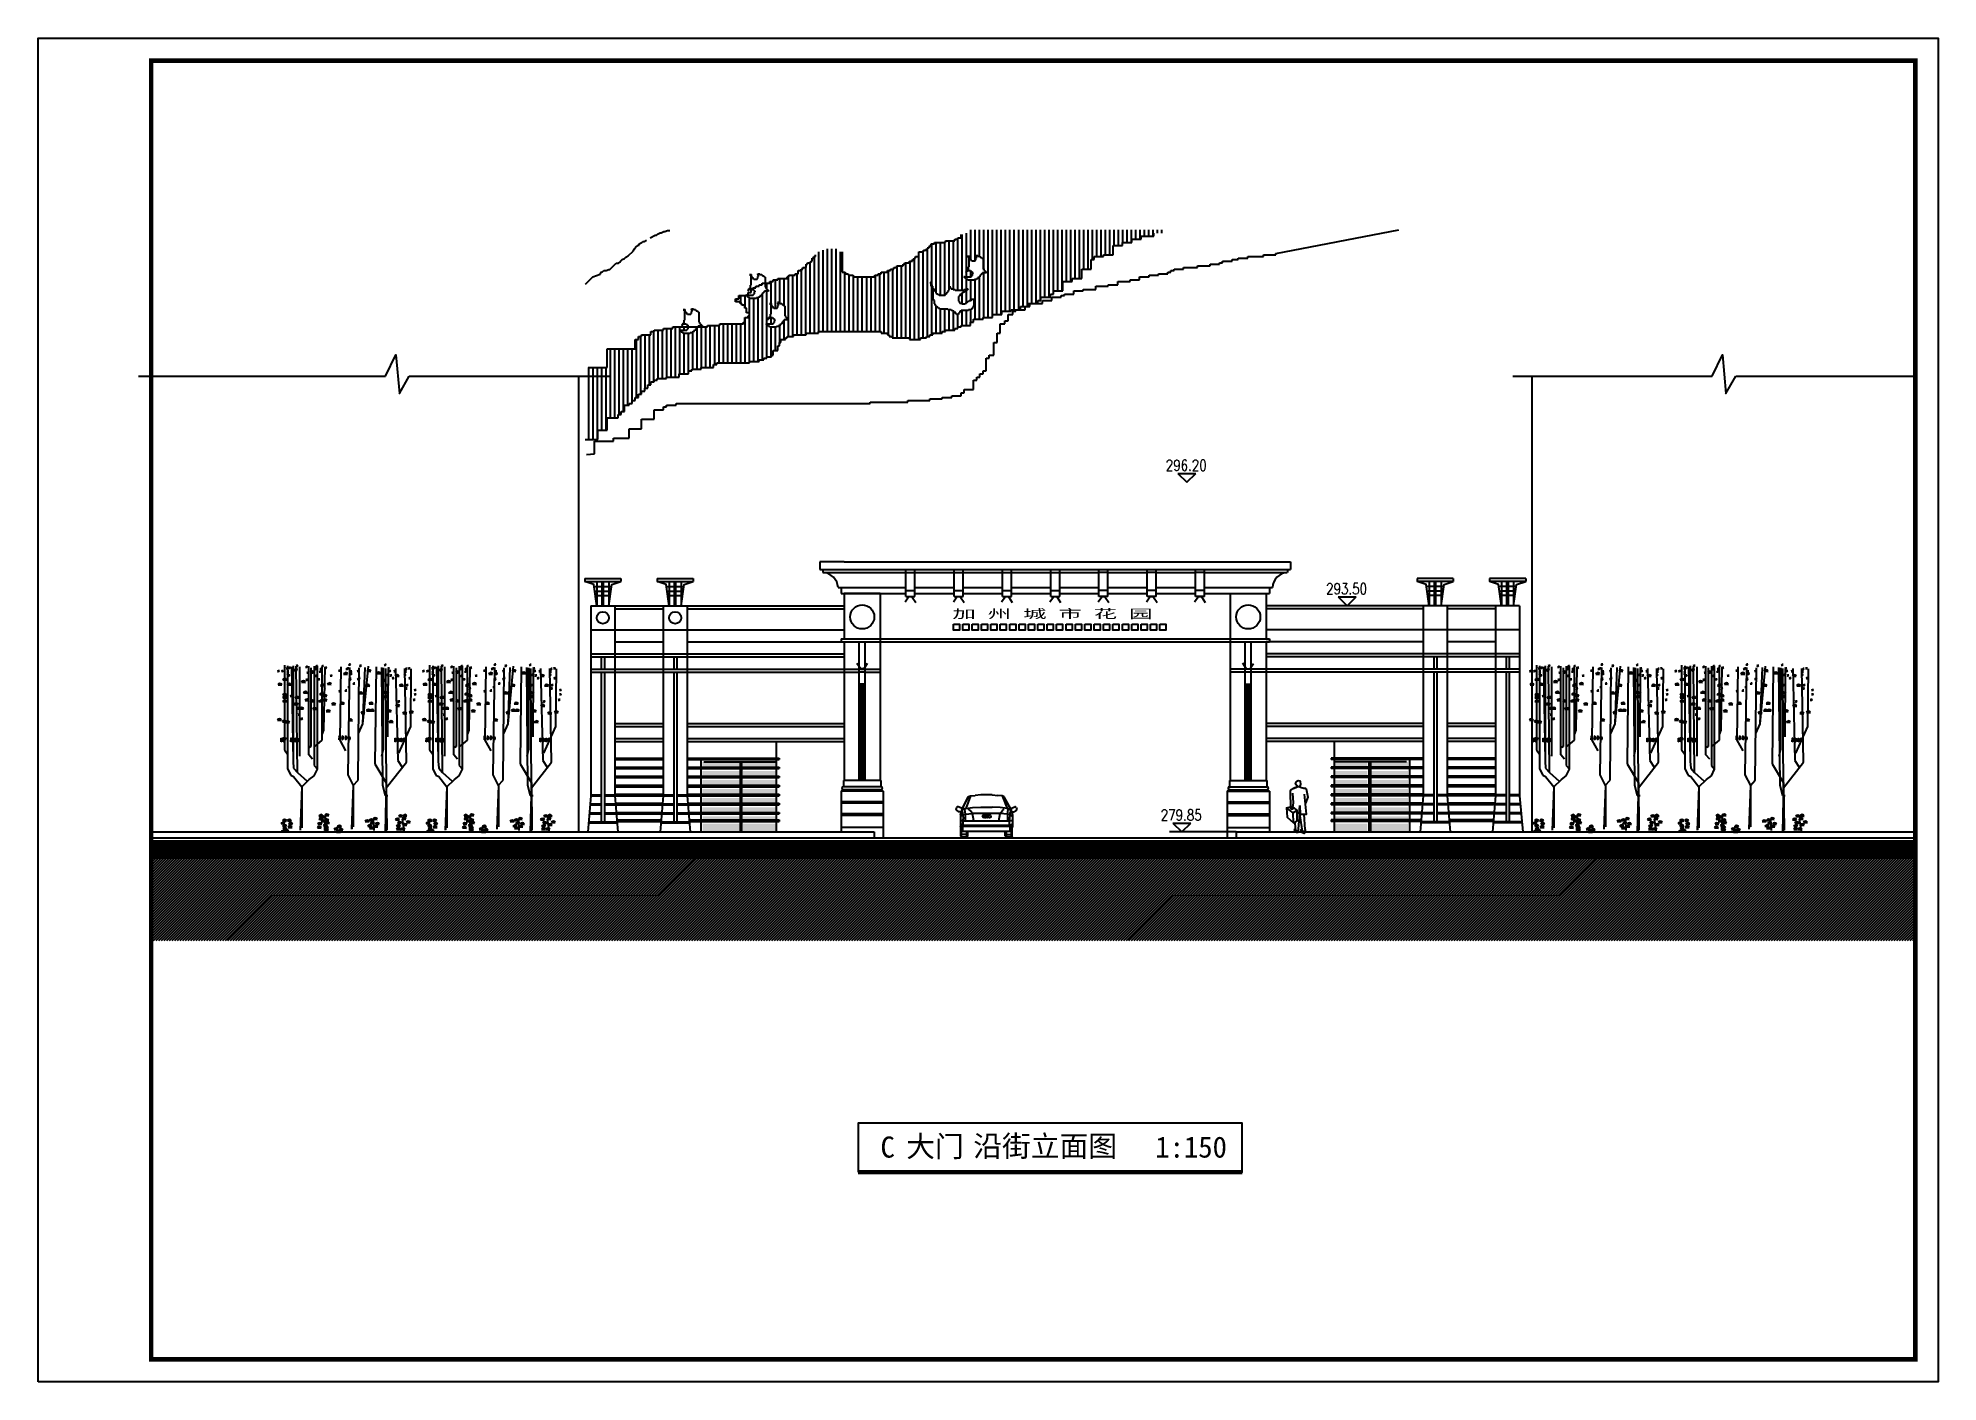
# Model space of a CAD drawing. Extents: x 325989 to 388989, y -418326 to -314916.
# Drawn here: x 325989 to 388989, y -418326 to -373776 of the extents above; entities that cross this region are included whole.
import ezdxf

# ---------------------------------------------------------------- set-up
doc = ezdxf.new("R2010")
doc.units = 0
doc.header["$LTSCALE"] = 1000
doc.header["$MEASUREMENT"] = 0
doc.layers.get('0').update_dxf_attribs({"linetype": 'CONTINUOUS'})
for name, color, linetype in [('3', 84, 'CONTINUOUS'), ('6', 12, 'CONTINUOUS'), ('DIM', 3, 'CONTINUOUS'), ('LAYER2', 8, 'CONTINUOUS'), ('PUB_DIM', 84, 'CONTINUOUS'), ('PUB_TEXT', 7, 'CONTINUOUS'), ('PUB_TITLE', 4, 'CONTINUOUS'), ('WINDOW', 84, 'CONTINUOUS')]:
    doc.layers.add(name, color=color, linetype=linetype)
doc.styles.add('DIM_FONT', font='SIMPLEX', dxfattribs={"width": 0.8})
doc.styles.add('HT', font='SIMHEI.TTF')
doc.styles.add('STYLE1', font='SIMHEI.TTF')

msp = doc.modelspace()

# ---------------------------------------------------------------- texts
at = {"layer": 'PUB_TEXT', "linetype": 'CONTINUOUS', "style": 'DIM_FONT', "width": 0.8}
for s, p in [('296.20', (363383.875, -388120.526)), ('293.50', (368700.57, -392212.126)), ('279.85', (363217.532, -399712.126))]:
    msp.add_text(s, height=360, dxfattribs=at).set_placement(p)
at = {"layer": 'PUB_TEXT', "style": 'STYLE1', "width": 2}
msp.add_text('加 州 城 市 花 园', height=286.37033, dxfattribs=at).set_placement((356309.544, -393008.065))
at = {"layer": 'PUB_TEXT', "style": 'HT'}
for s, height, p in [('大门', 699.0078, (354777.433, -410865.808)), ('沿街立面图', 699.0078, (357001.77, -410855.28)), ('C', 699.008, (353924.169, -410888.357)), ('1:150', 699.0078, (363034.285, -410888.357))]:
    msp.add_text(s, height=height, dxfattribs=at).set_placement(p)

# ---------------------------------------------------------------- blocks, each defined once
blk = doc.blocks.new('M_G88')
at = {"color": 3, "linetype": 'CONTINUOUS'}
for p, q in [((-2333, 5472), (-2333, 2666)), ((-2225, 5454), (-2225, 2037)), ((-2099, 5418), (-2045, 2289)), ((-2045, 5454), (-2045, 2289)), ((-1901, 1911), (-1937, 5436)), ((-1829, 5418), (-1829, 2451)), ((-1523, 2505), (-1523, 5436)), ((-1464, 5233), (-1335, 5230)), ((-1451, 5382), (-1451, 2774)), ((-1344, 5436), (-1344, 2145)), ((-1236, 2019), (-1236, 5454)), ((-1074, 2990), (-1074, 5418)), ((-1020, 3314), (-984, 5418)), ((-462, 5418), (-498, 2990)), ((-367, 5179), (-237, 5176)), ((-175, 5400), (-229, 1839)), ((113, 1659), (149, 5382)), ((275, 3530), (455, 5436)), ((275, 3530), (347, 5400)), ((407, 5269), (536, 5266)), ((707, 5418), (671, 2199)), ((730, 5197), (860, 5194)), ((886, 5400), (922, 1497)), ((958, 2702), (958, 5382)), ((1053, 1156), (1030, 5364)), ((1102, 3098), (1120, 5364)), ((1342, 5107), (1471, 5104)), ((1354, 5364), (1426, 2307)), ((1714, 2253), (1660, 5364)), ((1858, 3440), (1876, 5346)), ((-2543, 4820), (-2414, 4816)), ((-2381, 4982), (-2252, 4978)), ((-2381, 4478), (-2252, 4474)), ((-2237, 4820), (-2108, 4816)), ((-1762, 4905), (-1633, 4902)), ((-1698, 4550), (-1568, 4546)), ((-1158, 4496), (-1029, 4492)), ((-1115, 4797), (-985, 4794)), ((-1050, 4442), (-921, 4439)), ((-906, 4838), (-777, 4834)), ((137, 4532), (266, 4528)), ((371, 4784), (500, 4780)), ((892, 4950), (1021, 4947)), ((892, 4550), (1022, 4546)), ((1000, 4532), (1129, 4528)), ((1486, 4784), (1615, 4780)), ((-2381, 4388), (-2252, 4385)), ((-2381, 4262), (-2252, 4259)), ((-2003, 4172), (-1874, 4169)), ((-2003, 4172), (-1874, 4169)), ((-1978, 4384), (-1849, 4380)), ((-1978, 4384), (-1849, 4380)), ((-1978, 4384), (-1849, 4380)), ((-1913, 4028), (-1784, 4025)), ((-1824, 4028), (-1694, 4025)), ((-1644, 4298), (-1514, 4295)), ((-1464, 4262), (-1335, 4259)), ((-1392, 4010), (-1263, 4007)), ((-1194, 4262), (-1065, 4259)), ((-1050, 4298), (-921, 4295)), ((-942, 3938), (-813, 3935)), ((-762, 4172), (-633, 4169)), ((-475, 4190), (-345, 4187)), ((209, 3885), (338, 3882)), ((389, 3956), (518, 3953)), ((479, 4190), (608, 4187)), ((515, 3956), (644, 3953)), ((964, 4406), (1093, 4403)), ((1080, 3934), (1209, 3931)), ((1360, 4118), (1489, 4115)), ((1594, 3867), (1723, 3863)), ((1810, 3902), (1939, 3899)), ((-2561, 3651), (-2432, 3647)), ((-2399, 3590), (-2270, 3587)), ((-2291, 3573), (-2162, 3570)), ((-1074, 3170), (-1020, 3314)), ((-205, 3633), (-76, 3629)), ((131, 3206), (275, 3530)), ((275, 3530), (275, 3530)), ((940, 3260), (940, 3458)), ((1144, 3579), (1273, 3575)), ((1462, 2559), (1858, 3440)), ((-2445, 3056), (-2448, 2927)), ((-2399, 3022), (-2270, 3018)), ((-2373, 3056), (-2376, 2927)), ((-2333, 2666), (-2225, 2523)), ((-2121, 3056), (-2125, 2927)), ((-2049, 3074), (-2053, 2945)), ((-1970, 3052), (-1973, 2923)), ((-1905, 3051), (-1909, 2921)), ((-1905, 3051), (-1909, 2921)), ((-1451, 2774), (-1505, 2738)), ((-1326, 2774), (-1074, 2990)), ((-520, 3128), (-524, 2999)), ((-498, 2990), (-300, 2630)), ((-412, 3128), (-416, 2999)), ((-304, 3128), (-308, 2999)), ((-197, 3110), (-200, 2981)), ((904, 2451), (958, 2702)), ((1332, 3056), (1329, 2927)), ((1440, 3056), (1437, 2927)), ((1530, 3056), (1527, 2927)), ((1620, 3056), (1616, 2927)), ((-2225, 2037), (-2117, 1821)), ((-2045, 2289), (-2027, 2055)), ((-2027, 2055), (-1901, 1911)), ((-1901, 1911), (-1577, 1623)), ((-1398, 2361), (-1523, 2505)), ((-1344, 2145), (-1236, 2019)), ((-1344, 1803), (-1236, 2019)), ((671, 2199), (1048, 1569)), ((1048, 1407), (1714, 2253)), ((1426, 2307), (1570, 2091)), ((-2117, 1821), (-2027, 1785)), ((-2027, 1785), (-1757, 1443)), ((-1757, 1443), (-1811, 5)), ((-1757, 1443), (-1505, 1677)), ((-1757, 1443), (-1757, 77)), ((-1505, 1677), (-1344, 1803)), ((-229, 1839), (-49, 1479)), ((-47, 1479), (-101, 40)), ((-49, 1479), (113, 1659)), ((-47, 1479), (-47, 112)), ((922, 1497), (1012, 1156)), ((1048, 1569), (1012, -67)), ((1048, 1569), (1066, 5)), ((1012, 1156), (1102, 1156)), ((-2443, 220), (-2313, 216)), ((-2389, 310), (-2259, 306)), ((-2389, 130), (-2259, 127)), ((-2371, 40), (-2241, 37)), ((-2227, 310), (-2097, 306)), ((-2209, 94), (-2079, 91)), ((-2191, 202), (-2061, 198)), ((-1238, 76), (-1108, 73)), ((-1220, 202), (-1090, 198)), ((-1184, 472), (-1054, 468)), ((-1184, 364), (-1054, 360)), ((-1112, 292), (-982, 288)), ((-1094, 418), (-964, 414)), ((-1040, 148), (-910, 145)), ((-1004, 76), (-874, 73)), ((-984, 490), (-1002, -14)), ((-986, 490), (-856, 486)), ((-986, 328), (-856, 324)), ((-968, 238), (-838, 234)), ((-680, 22), (-551, 19)), ((-570, 112), (-606, -68)), ((-572, 112), (-443, 109)), ((-518, 4), (-389, 1)), ((345, 292), (474, 288)), ((435, 130), (564, 127)), ((489, 328), (618, 324)), ((489, 58), (618, 55)), ((525, 220), (654, 216)), ((615, 364), (744, 360)), ((617, 364), (635, -14)), ((633, 112), (762, 109)), ((687, 202), (816, 198)), ((1352, 346), (1482, 342)), ((1388, 130), (1518, 127)), ((1388, 22), (1518, 19)), ((1424, 238), (1554, 234)), ((1460, 454), (1590, 450)), ((1532, 22), (1661, 19)), ((1568, 364), (1697, 360)), ((1570, 364), (1642, -68)), ((1604, 472), (1733, 468)), ((1604, 166), (1733, 163)), ((1712, 256), (1841, 252)), ((-2425, -50), (-2295, -53)), ((-2317, -32), (-2187, -35)), ((-1004, -14), (-874, -17)), ((-608, -68), (-479, -71))]:
    blk.add_line(p, q, dxfattribs=at)
for points in [[(-1757, 1443, 0, 52.5, 0), (-1793, 4, 0, 52.5, 0)], [(-47, 1479, 0, 52.5, 0), (-83, 39, 0, 52.5, 0)], [(1039, 1156, 0, 52.5, 0), (1049, -86, 52.5, 52.5, 0)]]:
    blk.add_lwpolyline(points, format="xyseb", dxfattribs=at)
for centre, radius, start, end in [((-2511, 5214), 74.5, 75.96701, 129.0833), ((-2529, 5414), 147, 258.6754, 274.95662), ((-2515, 5287), 19.6, 265.62274, 350.19996), ((-2516, 5267), 0.581, 265.04338, 94.95662), ((-2385, 5214), 74.5, 75.96701, 129.0833), ((-2403, 5414), 147, 258.6754, 274.95662), ((-2389, 5287), 19.6, 265.62274, 350.19996), ((-2390, 5267), 0.581, 265.04338, 94.95662), ((-2223, 5303), 74.5, 75.96701, 129.0833), ((-2241, 5504), 147, 258.6754, 274.95662), ((-2205, 5196), 74.5, 75.96701, 129.0833), ((-2223, 5396), 147, 258.6754, 274.95662), ((-2205, 5124), 74.5, 75.96701, 129.0833), ((-2223, 5324), 147, 258.6754, 274.95662), ((-2227, 5377), 19.6, 265.62274, 350.19996), ((-2228, 5357), 0.581, 265.04338, 94.95662), ((-2169, 5070), 74.5, 75.96701, 129.0833), ((-2187, 5270), 147, 258.6754, 274.95662), ((-2209, 5269), 19.6, 265.62274, 350.19996), ((-2210, 5249), 0.581, 265.04338, 94.95662), ((-2209, 5197), 19.6, 265.62274, 350.19996), ((-2210, 5177), 0.581, 265.04338, 94.95662), ((-2151, 5321), 74.5, 75.96701, 129.0833), ((-2169, 5522), 147, 258.6754, 274.95662), ((-2173, 5143), 19.6, 265.62274, 350.19996), ((-2174, 5123), 0.581, 265.04338, 94.95662), ((-2155, 5395), 19.6, 265.62274, 350.19996), ((-2156, 5375), 0.581, 265.04338, 94.95662), ((-2061, 5303), 74.5, 75.96701, 129.0833), ((-2079, 5504), 147, 258.6754, 274.95662), ((-2043, 5124), 74.5, 75.96701, 129.0833), ((-2061, 5324), 147, 258.6754, 274.95662), ((-2065, 5377), 19.6, 265.62274, 350.19996), ((-2067, 5357), 0.581, 265.04338, 94.95662), ((-2047, 5197), 19.6, 265.62274, 350.19996), ((-2049, 5177), 0.581, 265.04338, 94.95662), ((-1971, 5250), 74.5, 75.96701, 129.0833), ((-1989, 5450), 147, 258.6754, 274.95662), ((-1935, 5232), 74.5, 75.96701, 129.0833), ((-1953, 5432), 147, 258.6754, 274.95662), ((-1975, 5323), 19.6, 265.62274, 350.19996), ((-1977, 5303), 0.581, 265.04338, 94.95662), ((-1917, 5285), 74.5, 75.96701, 129.0833), ((-1935, 5486), 147, 258.6754, 274.95662), ((-1917, 5268), 74.5, 75.96701, 129.0833), ((-1935, 5468), 147, 258.6754, 274.95662), ((-1899, 5393), 74.5, 75.96701, 129.0833), ((-1917, 5594), 147, 258.6754, 274.95662), ((-1939, 5305), 19.6, 265.62274, 350.19996), ((-1941, 5285), 0.581, 265.04338, 94.95662), ((-1921, 5359), 19.6, 265.62274, 350.19996), ((-1923, 5339), 0.581, 265.04338, 94.95662), ((-1921, 5341), 19.6, 265.62274, 350.19996), ((-1923, 5321), 0.581, 265.04338, 94.95662), ((-1903, 5467), 19.6, 265.62274, 350.19996), ((-1905, 5447), 0.581, 265.04338, 94.95662), ((-1586, 5353), 74.5, 75.96701, 129.0833), ((-1604, 5554), 147, 258.6754, 274.95662), ((-1590, 5427), 19.6, 265.62274, 350.19996), ((-1591, 5407), 0.581, 265.04338, 94.95662), ((-1558, 5360), 147, 258.6754, 274.95662), ((-1539, 5160), 74.5, 75.96701, 129.0833), ((-1544, 5233), 19.6, 265.62274, 350.19996), ((-1545, 5213), 0.581, 265.04338, 94.95662), ((-1399, 5212), 66.5, 19.82745, 162.92647), ((-1414, 5360), 147, 258.6754, 274.95662), ((-1395, 5160), 74.5, 75.96701, 129.0833), ((-1400, 5233), 19.6, 265.62274, 350.19996), ((-1401, 5213), 0.581, 265.04338, 94.95662), ((-1324, 5468), 147, 258.6754, 274.95662), ((-1305, 5268), 74.5, 75.96701, 129.0833), ((-1270, 5285), 74.5, 75.96701, 129.0833), ((-1288, 5486), 147, 258.6754, 274.95662), ((-1270, 5052), 74.5, 75.96701, 129.0833), ((-1288, 5252), 147, 258.6754, 274.95662), ((-1310, 5341), 19.6, 265.62274, 350.19996), ((-1311, 5321), 0.581, 265.04338, 94.95662), ((-1252, 5375), 74.5, 75.96701, 129.0833), ((-1270, 5576), 147, 258.6754, 274.95662), ((-1252, 5321), 74.5, 75.96701, 129.0833), ((-1270, 5522), 147, 258.6754, 274.95662), ((-1274, 5359), 19.6, 265.62274, 350.19996), ((-1275, 5339), 0.581, 265.04338, 94.95662), ((-1274, 5125), 19.6, 265.62274, 350.19996), ((-1275, 5105), 0.581, 265.04338, 94.95662), ((-1256, 5449), 19.6, 265.62274, 350.19996), ((-1257, 5429), 0.581, 265.04338, 94.95662), ((-1256, 5395), 19.6, 265.62274, 350.19996), ((-1257, 5375), 0.581, 265.04338, 94.95662), ((-1126, 5198), 74.5, 75.96701, 129.0833), ((-1144, 5399), 147, 258.6754, 274.95662), ((-1108, 5285), 74.5, 75.96701, 129.0833), ((-1126, 5486), 147, 258.6754, 274.95662), ((-1130, 5272), 19.6, 265.62274, 350.19996), ((-1131, 5252), 0.581, 265.04338, 94.95662), ((-1112, 5359), 19.6, 265.62274, 350.19996), ((-1113, 5339), 0.581, 265.04338, 94.95662), ((-1054, 5375), 74.5, 75.96701, 129.0833), ((-1072, 5576), 147, 258.6754, 274.95662), ((-1058, 5449), 19.6, 265.62274, 350.19996), ((-1059, 5429), 0.581, 265.04338, 94.95662), ((-946, 5321), 74.5, 75.96701, 129.0833), ((-964, 5522), 147, 258.6754, 274.95662), ((-950, 5395), 19.6, 265.62274, 350.19996), ((-951, 5375), 0.581, 265.04338, 94.95662), ((-769, 5061), 74.5, 75.96701, 129.0833), ((-787, 5262), 147, 258.6754, 274.95662), ((-773, 5135), 19.6, 265.62274, 350.19996), ((-775, 5114), 0.581, 265.04338, 94.95662), ((-489, 5227), 74.5, 75.96701, 129.0833), ((-489, 5227), 74.5, 75.96701, 129.0833), ((-507, 5428), 147, 258.6754, 274.95662), ((-507, 5428), 147, 258.6754, 274.95662), ((-493, 5301), 19.6, 265.62274, 350.19996), ((-493, 5301), 19.6, 265.62274, 350.19996), ((-494, 5281), 0.581, 265.04338, 94.95662), ((-494, 5281), 0.581, 265.04338, 94.95662), ((-302, 5158), 66.5, 19.82745, 162.92647), ((-263, 5486), 147, 258.6754, 274.95662), ((-244, 5285), 74.5, 75.96701, 129.0833), ((-227, 5504), 147, 258.6754, 274.95662), ((-208, 5303), 74.5, 75.96701, 129.0833), ((-249, 5359), 19.6, 265.62274, 350.19996), ((-250, 5339), 0.581, 265.04338, 94.95662), ((-213, 5377), 19.6, 265.62274, 350.19996), ((-214, 5357), 0.581, 265.04338, 94.95662), ((-173, 5630), 147, 258.6754, 274.95662), ((-154, 5429), 74.5, 75.96701, 129.0833), ((-137, 5396), 147, 258.6754, 274.95662), ((-118, 5196), 74.5, 75.96701, 129.0833), ((-159, 5503), 19.6, 265.62274, 350.19996), ((-160, 5483), 0.581, 265.04338, 94.95662), ((-119, 5324), 147, 258.6754, 274.95662), ((-100, 5124), 74.5, 75.96701, 129.0833), ((-123, 5269), 19.6, 265.62274, 350.19996), ((-124, 5249), 0.581, 265.04338, 94.95662), ((-105, 5197), 19.6, 265.62274, 350.19996), ((-106, 5177), 0.581, 265.04338, 94.95662), ((133, 5216), 74.5, 75.96701, 129.0833), ((115, 5416), 147, 258.6754, 274.95662), ((159, 4975), 74.5, 75.96701, 129.0833), ((129, 5289), 19.6, 265.62274, 350.19996), ((127, 5269), 0.581, 265.04338, 94.95662), ((155, 5049), 19.6, 265.62274, 350.19996), ((211, 5389), 74.5, 75.96701, 129.0833), ((193, 5589), 147, 258.6754, 274.95662), ((207, 5462), 19.6, 265.62274, 350.19996), ((205, 5442), 0.581, 265.04338, 94.95662), ((472, 5248), 66.5, 19.82745, 162.92647), ((795, 5176), 66.5, 19.82745, 162.92647), ((1022, 5419), 74.5, 75.96701, 129.0833), ((1004, 5620), 147, 258.6754, 274.95662), ((1018, 5493), 19.6, 265.62274, 350.19996), ((1017, 5473), 0.581, 265.04338, 94.95662), ((1068, 5288), 147, 258.6754, 274.95662), ((1087, 5088), 74.5, 75.96701, 129.0833), ((1082, 5161), 19.6, 265.62274, 350.19996), ((1081, 5141), 0.581, 265.04338, 94.95662), ((1122, 5504), 147, 258.6754, 274.95662), ((1141, 5303), 74.5, 75.96701, 129.0833), ((1158, 5414), 147, 258.6754, 274.95662), ((1176, 5214), 74.5, 75.96701, 129.0833), ((1136, 5377), 19.6, 265.62274, 350.19996), ((1135, 5357), 0.581, 265.04338, 94.95662), ((1212, 5070), 74.5, 75.96701, 129.0833), ((1194, 5270), 147, 258.6754, 274.95662), ((1172, 5287), 19.6, 265.62274, 350.19996), ((1171, 5267), 0.581, 265.04338, 94.95662), ((1208, 5143), 19.6, 265.62274, 350.19996), ((1207, 5123), 0.581, 265.04338, 94.95662), ((1284, 4980), 74.5, 75.96701, 129.0833), ((1280, 5053), 19.6, 265.62274, 350.19996), ((1346, 5209), 74.5, 75.96701, 129.0833), ((1327, 5410), 147, 258.6754, 274.95662), ((1348, 5215), 74.5, 75.96701, 129.0833), ((1348, 5209), 74.5, 75.96701, 129.0833), ((1329, 5415), 147, 258.6754, 274.95662), ((1329, 5410), 147, 258.6754, 274.95662), ((1342, 5283), 19.6, 265.62274, 350.19996), ((1340, 5263), 0.581, 265.04338, 94.95662), ((1344, 5288), 19.6, 265.62274, 350.19996), ((1344, 5283), 19.6, 265.62274, 350.19996), ((1342, 5268), 0.581, 265.04338, 94.95662), ((1342, 5263), 0.581, 265.04338, 94.95662), ((1407, 5086), 66.5, 19.82745, 162.92647), ((1680, 5088), 74.5, 75.96701, 129.0833), ((1662, 5288), 147, 258.6754, 274.95662), ((1698, 5196), 74.5, 75.96701, 129.0833), ((1680, 5396), 147, 258.6754, 274.95662), ((1716, 5285), 74.5, 75.96701, 129.0833), ((1698, 5486), 147, 258.6754, 274.95662), ((1676, 5161), 19.6, 265.62274, 350.19996), ((1674, 5141), 0.581, 265.04338, 94.95662), ((1694, 5269), 19.6, 265.62274, 350.19996), ((1692, 5249), 0.581, 265.04338, 94.95662), ((1712, 5359), 19.6, 265.62274, 350.19996), ((1710, 5339), 0.581, 265.04338, 94.95662), ((1824, 5303), 74.5, 75.96701, 129.0833), ((1806, 5504), 147, 258.6754, 274.95662), ((1842, 4980), 74.5, 75.96701, 129.0833), ((1820, 5377), 19.6, 265.62274, 350.19996), ((1818, 5357), 0.581, 265.04338, 94.95662), ((1838, 5053), 19.6, 265.62274, 350.19996), ((-2478, 4798), 66.5, 19.82745, 162.92647), ((-2316, 4960), 66.5, 19.82745, 162.92647), ((-2316, 4457), 66.5, 19.82745, 162.92647), ((-2316, 4367), 66.5, 19.82745, 162.92647), ((-2172, 4798), 66.5, 19.82745, 162.92647), ((-2097, 4386), 74.5, 75.96701, 129.0833), ((-2115, 4587), 147, 258.6754, 274.95662), ((-2101, 4460), 19.6, 265.62274, 350.19996), ((-2103, 4440), 0.581, 265.04338, 94.95662), ((-1913, 4362), 66.5, 19.82745, 162.92647), ((-1913, 4362), 66.5, 19.82745, 162.92647), ((-1913, 4362), 66.5, 19.82745, 162.92647), ((-1697, 4884), 66.5, 19.82745, 162.92647), ((-1633, 4528), 66.5, 19.82745, 162.92647), ((-1594, 5126), 147, 258.6754, 274.95662), ((-1575, 4926), 74.5, 75.96701, 129.0833), ((-1579, 4999), 19.6, 265.62274, 350.19996), ((-1581, 4979), 0.581, 265.04338, 94.95662), ((-1172, 4939), 74.5, 75.96701, 129.0833), ((-1191, 5140), 147, 258.6754, 274.95662), ((-1176, 5013), 19.6, 265.62274, 350.19996), ((-1178, 4993), 0.581, 265.04338, 94.95662), ((-1093, 4474), 66.5, 19.82745, 162.92647), ((-1090, 4728), 74.5, 75.96701, 129.0833), ((-1108, 4929), 147, 258.6754, 274.95662), ((-1050, 4776), 66.5, 19.82745, 162.92647), ((-1094, 4801), 19.6, 265.62274, 350.19996), ((-1095, 4781), 0.581, 265.04338, 94.95662), ((-985, 4421), 66.5, 19.82745, 162.92647), ((-982, 4638), 74.5, 75.96701, 129.0833), ((-1000, 4839), 147, 258.6754, 274.95662), ((-986, 4712), 19.6, 265.62274, 350.19996), ((-987, 4691), 0.581, 265.04338, 94.95662), ((-841, 4816), 66.5, 19.82745, 162.92647), ((-478, 4548), 74.5, 75.96701, 129.0833), ((-497, 4749), 147, 258.6754, 274.95662), ((-482, 4622), 19.6, 265.62274, 350.19996), ((-484, 4602), 0.581, 265.04338, 94.95662), ((-299, 4767), 147, 258.6754, 274.95662), ((-280, 4566), 74.5, 75.96701, 129.0833), ((-285, 4640), 19.6, 265.62274, 350.19996), ((-286, 4619), 0.581, 265.04338, 94.95662), ((-183, 4688), 74.5, 75.96701, 129.0833), ((-201, 4888), 147, 258.6754, 274.95662), ((-187, 4761), 19.6, 265.62274, 350.19996), ((-189, 4741), 0.581, 265.04338, 94.95662), ((-137, 4955), 74.5, 75.96701, 129.0833), ((-137, 4936), 74.5, 75.96701, 129.0833), ((-155, 5156), 147, 258.6754, 274.95662), ((-155, 5137), 147, 258.6754, 274.95662), ((-141, 5029), 19.6, 265.62274, 350.19996), ((-142, 5009), 0.581, 265.04338, 94.95662), ((-141, 5010), 19.6, 265.62274, 350.19996), ((-142, 4990), 0.581, 265.04338, 94.95662), ((-11, 4800), 74.5, 75.96701, 129.0833), ((-29, 5000), 147, 258.6754, 274.95662), ((-15, 4873), 19.6, 265.62274, 350.19996), ((-16, 4853), 0.581, 265.04338, 94.95662), ((133, 4955), 74.5, 75.96701, 129.0833), ((115, 5156), 147, 258.6754, 274.95662), ((140, 5176), 147, 258.6754, 274.95662), ((129, 5029), 19.6, 265.62274, 350.19996), ((127, 5009), 0.581, 265.04338, 94.95662), ((202, 4510), 66.5, 19.82745, 162.92647), ((153, 5029), 0.581, 265.04338, 94.95662), ((436, 4762), 66.5, 19.82745, 162.92647), ((957, 4929), 66.5, 19.82745, 162.92647), ((957, 4528), 66.5, 19.82745, 162.92647), ((1029, 4385), 66.5, 19.82745, 162.92647), ((1065, 4510), 66.5, 19.82745, 162.92647), ((1050, 4947), 147, 258.6754, 274.95662), ((1069, 4746), 74.5, 75.96701, 129.0833), ((1064, 4819), 19.6, 265.62274, 350.19996), ((1063, 4799), 0.581, 265.04338, 94.95662), ((1266, 5180), 147, 258.6754, 274.95662), ((1279, 5033), 0.581, 265.04338, 94.95662), ((1551, 4762), 66.5, 19.82745, 162.92647), ((1705, 4834), 147, 258.6754, 274.95662), ((1724, 4634), 74.5, 75.96701, 129.0833), ((1752, 4746), 74.5, 75.96701, 129.0833), ((1734, 4947), 147, 258.6754, 274.95662), ((1719, 4707), 19.6, 265.62274, 350.19996), ((1718, 4687), 0.581, 265.04338, 94.95662), ((1748, 4819), 19.6, 265.62274, 350.19996), ((1746, 4799), 0.581, 265.04338, 94.95662), ((1824, 5180), 147, 258.6754, 274.95662), ((1836, 5033), 0.581, 265.04338, 94.95662), ((2003, 4785), 147, 258.6754, 274.95662), ((2003, 4641), 147, 258.6754, 274.95662), ((2022, 4584), 74.5, 75.96701, 129.0833), ((2022, 4440), 74.5, 75.96701, 129.0833), ((2018, 4658), 19.6, 265.62274, 350.19996), ((2016, 4637), 0.581, 265.04338, 94.95662), ((2018, 4514), 19.6, 265.62274, 350.19996), ((2016, 4494), 0.581, 265.04338, 94.95662), ((-2316, 4241), 66.5, 19.82745, 162.92647), ((-1938, 4151), 66.5, 19.82745, 162.92647), ((-1938, 4151), 66.5, 19.82745, 162.92647), ((-1848, 4007), 66.5, 19.82745, 162.92647), ((-1827, 3775), 74.5, 75.96701, 129.0833), ((-1846, 3975), 147, 258.6754, 274.95662), ((-1831, 3848), 19.6, 265.62274, 350.19996), ((-1833, 3828), 0.581, 265.04338, 94.95662), ((-1759, 4007), 66.5, 19.82745, 162.92647), ((-1579, 4277), 66.5, 19.82745, 162.92647), ((-1399, 4241), 66.5, 19.82745, 162.92647), ((-1327, 3989), 66.5, 19.82745, 162.92647), ((-1129, 4241), 66.5, 19.82745, 162.92647), ((-985, 4277), 66.5, 19.82745, 162.92647), ((-877, 3917), 66.5, 19.82745, 162.92647), ((-697, 4151), 66.5, 19.82745, 162.92647), ((-410, 4169), 66.5, 19.82745, 162.92647), ((274, 3864), 66.5, 19.82745, 162.92647), ((454, 3935), 66.5, 19.82745, 162.92647), ((544, 4169), 66.5, 19.82745, 162.92647), ((580, 3935), 66.5, 19.82745, 162.92647), ((1145, 3913), 66.5, 19.82745, 162.92647), ((1425, 4097), 66.5, 19.82745, 162.92647), ((1482, 4207), 74.5, 75.96701, 129.0833), ((1482, 4207), 74.5, 75.96701, 129.0833), ((1482, 4207), 74.5, 75.96701, 129.0833), ((1482, 4207), 74.5, 75.96701, 129.0833), ((1464, 4408), 147, 258.6754, 274.95662), ((1464, 4408), 147, 258.6754, 274.95662), ((1464, 4408), 147, 258.6754, 274.95662), ((1464, 4408), 147, 258.6754, 274.95662), ((1478, 4281), 19.6, 265.62274, 350.19996), ((1478, 4281), 19.6, 265.62274, 350.19996), ((1478, 4281), 19.6, 265.62274, 350.19996), ((1478, 4281), 19.6, 265.62274, 350.19996), ((1476, 4260), 0.581, 265.04338, 94.95662), ((1476, 4260), 0.581, 265.04338, 94.95662), ((1476, 4260), 0.581, 265.04338, 94.95662), ((1476, 4260), 0.581, 265.04338, 94.95662), ((1659, 3845), 66.5, 19.82745, 162.92647), ((1875, 3881), 66.5, 19.82745, 162.92647), ((1986, 4260), 74.5, 75.96701, 129.0833), ((1967, 4461), 147, 258.6754, 274.95662), ((1982, 4334), 19.6, 265.62274, 350.19996), ((1980, 4314), 0.581, 265.04338, 94.95662), ((-2496, 3629), 66.5, 19.82745, 162.92647), ((-2334, 3569), 66.5, 19.82745, 162.92647), ((-2226, 3552), 66.5, 19.82745, 162.92647), ((-1737, 3631), 74.5, 75.96701, 129.0833), ((-1756, 3831), 147, 258.6754, 274.95662), ((-1741, 3704), 19.6, 265.62274, 350.19996), ((-1743, 3684), 0.581, 265.04338, 94.95662), ((-140, 3611), 66.5, 19.82745, 162.92647), ((1209, 3557), 66.5, 19.82745, 162.92647), ((-2466, 2991), 66.5, 289.82745, 72.92647), ((-2334, 3000), 66.5, 19.82745, 162.92647), ((-2394, 2991), 66.5, 289.82745, 72.92647), ((-2143, 2991), 66.5, 289.82745, 72.92647), ((-2071, 3009), 66.5, 289.82745, 72.92647), ((-1991, 2987), 66.5, 289.82745, 72.92647), ((-1927, 2986), 66.5, 289.82745, 72.92647), ((-1927, 2986), 66.5, 289.82745, 72.92647), ((-542, 3063), 66.5, 289.82745, 72.92647), ((-434, 3063), 66.5, 289.82745, 72.92647), ((-326, 3063), 66.5, 289.82745, 72.92647), ((-218, 3045), 66.5, 289.82745, 72.92647), ((1311, 2991), 66.5, 289.82745, 72.92647), ((1419, 2991), 66.5, 289.82745, 72.92647), ((1509, 2991), 66.5, 289.82745, 72.92647), ((1598, 2991), 66.5, 289.82745, 72.92647), ((-2378, 198), 66.5, 19.82745, 162.92647), ((-2324, 288), 66.5, 19.82745, 162.92647), ((-2324, 109), 66.5, 19.82745, 162.92647), ((-2306, 19), 66.5, 19.82745, 162.92647), ((-2252, -53), 66.5, 19.82745, 162.92647), ((-2162, 288), 66.5, 19.82745, 162.92647), ((-2144, 73), 66.5, 19.82745, 162.92647), ((-2126, 181), 66.5, 19.82745, 162.92647), ((-1172, 55), 66.5, 19.82745, 162.92647), ((-1155, 181), 66.5, 19.82745, 162.92647), ((-1119, 450), 66.5, 19.82745, 162.92647), ((-1119, 342), 66.5, 19.82745, 162.92647), ((-1047, 270), 66.5, 19.82745, 162.92647), ((-1029, 396), 66.5, 19.82745, 162.92647), ((-975, 127), 66.5, 19.82745, 162.92647), ((-939, 55), 66.5, 19.82745, 162.92647), ((-939, -35), 66.5, 19.82745, 162.92647), ((-921, 468), 66.5, 19.82745, 162.92647), ((-921, 306), 66.5, 19.82745, 162.92647), ((-903, 216), 66.5, 19.82745, 162.92647), ((-615, 1), 66.5, 19.82745, 162.92647), ((-507, 91), 66.5, 19.82745, 162.92647), ((-453, -17), 66.5, 19.82745, 162.92647), ((410, 270), 66.5, 19.82745, 162.92647), ((500, 109), 66.5, 19.82745, 162.92647), ((554, 306), 66.5, 19.82745, 162.92647), ((554, 37), 66.5, 19.82745, 162.92647), ((590, 198), 66.5, 19.82745, 162.92647), ((680, 342), 66.5, 19.82745, 162.92647), ((698, 91), 66.5, 19.82745, 162.92647), ((752, 181), 66.5, 19.82745, 162.92647), ((1417, 324), 66.5, 19.82745, 162.92647), ((1453, 109), 66.5, 19.82745, 162.92647), ((1453, 1), 66.5, 19.82745, 162.92647), ((1489, 216), 66.5, 19.82745, 162.92647), ((1525, 432), 66.5, 19.82745, 162.92647), ((1597, 1), 66.5, 19.82745, 162.92647), ((1633, 342), 66.5, 19.82745, 162.92647), ((1669, 450), 66.5, 19.82745, 162.92647), ((1669, 145), 66.5, 19.82745, 162.92647), ((1777, 234), 66.5, 19.82745, 162.92647), ((-2360, -71), 66.5, 19.82745, 162.92647), ((-543, -89), 66.5, 19.82745, 162.92647)]:
    blk.add_arc(centre, radius, start, end, dxfattribs=at)
at = {"width": 0.8, "flags": 9}
for tag in ['XSIZE', 'YSIZE']:
    blk.add_attdef(tag, (0, 0), '', height=0.5, dxfattribs=at)
blk = doc.blocks.new('M_G42')
for p, q in [((-308, 1425), (-320, 1394)), ((-320, 1394), (-310, 834)), ((-285, 1443), (-308, 1425)), ((-214, 1489), (-285, 1443)), ((-213, 1014), (-235, 1328)), ((-90, 1540), (-214, 1489)), ((-210, 1489), (-90, 1540)), ((2, 1541), (23, 1534)), ((23, 1534), (134, 1502)), ((-310, 834), (-294, 817)), ((-294, 817), (-247, 807)), ((-247, 807), (-228, 820)), ((-232, 874), (-221, 936)), ((-228, 820), (-232, 874)), ((-221, 936), (-213, 1014)), ((-20, 651), (4, 920)), ((4, 920), (15, 639))]:
    blk.add_line(p, q)
for points in [[(-95, 1586), (-119, 1604), (-129, 1642), (-144, 1672), (-122, 1712), (-98, 1731), (-57, 1753), (-5, 1742), (13, 1704), (20, 1640), (21, 1601), (0, 1561), (-24, 1542), (-81, 1548), (-100, 1581), (-86, 1540), (3, 1547), (-6, 1545)], [(15, 639), (223, 633), (158, 1294)], [(134, 1496), (174, 1498), (211, 1473), (271, 1193), (189, 995)], [(-233, 863), (-85, 759), (-220, 680), (-437, 841), (-314, 882)], [(-437, 841), (-420, 533), (-214, 350), (-220, 680)], [(-312, 903), (-222, 883)], [(-227, 789), (-238, 806)], [(-214, 787), (-228, 820)], [(-214, 350), (-90, 415), (-85, 759)], [(-94, 665), (-17, 652)], [(-7, 656), (-53, 154)], [(-7, 656), (71, 142)], [(173, 132), (149, 640)], [(-52, 75), (-47, 37), (-70, 29), (-110, 28), (-130, 46), (-144, 84), (-169, 92), (-180, 114), (-165, 134), (-143, 137)], [(-140, 163), (-154, 381)], [(-53, 154), (-62, 74), (-122, 78), (-140, 163)], [(165, 53), (167, 21), (147, -3), (87, 14), (65, 63), (45, 76), (26, 109), (41, 124), (58, 117)], [(173, 132), (179, 60), (91, 60), (71, 142)]]:
    blk.add_lwpolyline(points)
at = {"width": 0.8, "flags": 9}
for tag in ['XSIZE', 'YSIZE']:
    blk.add_attdef(tag, (0, 0), '', height=0.5, dxfattribs=at)
for tag in ['XSIZE', 'YSIZE']:
    blk.add_attdef(tag, (13, 13), '', height=0.5, rotation=354.28989, dxfattribs=at)
blk = doc.blocks.new('M_G20')
for p, q in [((-809, 922), (-591, 1351)), ((-809, 947), (-591, 1351)), ((-527, 1378), (-688, 961)), ((-594, 1337), (-591, 1351)), ((-591, 1351), (-527, 1378)), ((-527, 1378), (-379, 1391)), ((-190, 1405), (-379, 1391)), ((186, 1405), (-190, 1405)), ((186, 1405), (375, 1391)), ((523, 1378), (375, 1391)), ((522, 1378), (684, 961)), ((590, 1337), (523, 1378)), ((805, 947), (590, 1337)), ((805, 922), (590, 1337)), ((-990, 987), (-1010, 945)), ((-997, 895), (-926, 845)), ((-854, 980), (-942, 1007)), ((-835, 849), (-926, 845)), ((-863, 732), (-832, 856)), ((-837, 848), (-863, 732)), ((-782, 759), (-863, 678)), ((-863, 732), (-863, 369)), ((-808, 921), (-854, 980)), ((-808, 921), (-835, 849)), ((-809, 880), (-782, 921)), ((-782, 813), (-809, 880)), ((-808, 921), (-782, 921)), ((-688, 961), (-782, 921)), ((-782, 759), (-782, 813)), ((-782, 759), (-702, 773)), ((-782, 759), (-769, 604)), ((-729, 921), (-688, 961)), ((-729, 921), (-702, 773)), ((-723, 1111), (-725, 1108)), ((-702, 773), (-460, 786)), ((-702, 774), (-702, 549)), ((-688, 961), (-460, 988)), ((-539, 894), (-594, 934)), ((-460, 786), (-539, 894)), ((-460, 988), (-190, 1001)), ((455, 786), (-460, 786)), ((-414, 549), (-460, 786)), ((-190, 1001), (186, 1001)), ((455, 988), (186, 1001)), ((410, 549), (456, 786)), ((684, 961), (455, 988)), ((455, 786), (534, 894)), ((698, 773), (455, 786)), ((534, 894), (590, 934)), ((724, 921), (684, 961)), ((684, 961), (778, 921)), ((698, 773), (724, 921)), ((698, 774), (698, 549)), ((778, 759), (698, 773)), ((719, 1111), (720, 1108)), ((778, 759), (765, 604)), ((805, 880), (778, 921)), ((805, 880), (778, 813)), ((778, 813), (778, 759)), ((778, 759), (859, 678)), ((804, 921), (850, 980)), ((831, 849), (804, 921)), ((804, 921), (830, 849)), ((828, 856), (859, 732)), ((830, 849), (922, 845)), ((833, 848), (859, 732)), ((850, 980), (938, 1007)), ((859, 732), (859, 369)), ((993, 895), (922, 845)), ((986, 987), (1006, 945)), ((-769, 549), (-863, 543)), ((-863, 449), (-769, 389)), ((-863, 369), (-809, 194)), ((-782, 356), (-863, 369)), ((-863, 369), (-859, 354)), ((-859, 354), (-863, 369)), ((-859, 356), (-859, 47)), ((-828, 241), (-859, 253)), ((-859, 122), (-828, 89)), ((-828, 2), (-859, 47)), ((-828, 2), (-828, 256)), ((-828, 241), (-824, 241)), ((-652, 89), (-828, 89)), ((-652, 2), (-828, 2)), ((805, 194), (-809, 194)), ((-769, 389), (-782, 356)), ((778, 356), (-782, 356)), ((-782, 194), (-782, 356)), ((-769, 389), (-769, 604)), ((-769, 549), (765, 549)), ((765, 389), (-769, 389)), ((-652, 2), (-652, 194)), ((-621, 122), (-652, 89)), ((-652, 2), (-621, 47)), ((-621, 47), (-621, 194)), ((617, 47), (617, 194)), ((617, 122), (648, 89)), ((648, 2), (617, 47)), ((648, 194), (648, 2)), ((648, 89), (825, 89)), ((825, 2), (648, 2)), ((765, 389), (765, 604)), ((859, 543), (765, 549)), ((765, 389), (859, 449)), ((765, 389), (778, 356)), ((778, 356), (859, 369)), ((778, 356), (778, 194)), ((859, 369), (805, 194)), ((820, 241), (825, 241)), ((825, 2), (825, 256)), ((855, 253), (825, 241)), ((855, 122), (825, 89)), ((855, 47), (825, 2)), ((859, 369), (855, 354)), ((855, 354), (859, 369)), ((855, 47), (855, 356))]:
    blk.add_line(p, q)
for centre in [(-79, 694), (-29, 694), (26, 694), (96, 694)]:
    blk.add_circle(centre, 50)
for centre, start, end in [((-975, 928), 153.67335, 235.42206), ((-954, 969), 72.69439, 153.67335), ((950, 969), 26.32665, 107.30561), ((970, 928), 304.57794, 26.32665)]:
    blk.add_arc(centre, 40, start, end)
at = {"width": 0.8, "flags": 9}
for tag in ['XSIZE', 'YSIZE']:
    blk.add_attdef(tag, (0, 0), '', height=0.5, dxfattribs=at)
blk = doc.blocks.new('A$C15B752B3')
at = {"layer": 'LAYER2'}
for p, q in [((21716, 89338), (22771, 90392)), ((22771, 90392), (23298, 90392)), ((23298, 90919), (24353, 91446)), ((23298, 90392), (23298, 90919)), ((24353, 91446), (24881, 91973)), ((24881, 91973), (25408, 91973)), ((25408, 91973), (26463, 92500)), ((28046, 93554), (30155, 94608)), ((30155, 94608), (30683, 94608)), ((30683, 94608), (31210, 95136)), ((31210, 95136), (32265, 95663)), ((32265, 95663), (32793, 95663)), ((32793, 95663), (33848, 96190)), ((33848, 96190), (34375, 96190)), ((34375, 96190), (35430, 96717)), ((35430, 96717), (36485, 96717)), ((149405, 90837), (150757, 90837)), ((149405, 90161), (149405, 90837)), ((149615, 73258), (149615, 90837)), ((150757, 90837), (150757, 91512)), ((150757, 91512), (155491, 91512)), ((151490, 69537), (151490, 91512)), ((153365, 68678), (153365, 91512)), ((155240, 68678), (155240, 91512)), ((155491, 92188), (159548, 92188)), ((155491, 91512), (155491, 92188)), ((157115, 70968), (157115, 92188)), ((158990, 71254), (158990, 92188)), ((159548, 92864), (160900, 92864)), ((159548, 92188), (159548, 92864)), ((160865, 70968), (160865, 92864)), ((160900, 92864), (160900, 93539)), ((160900, 93539), (162253, 93539)), ((162253, 93539), (162253, 94891)), ((162740, 70968), (162740, 94891)), ((164615, 79268), (164615, 95566)), ((166490, 83848), (166490, 96881)), ((168365, 85565), (168365, 96881)), ((170240, 85565), (170240, 96881)), ((172115, 79554), (172115, 96881)), ((173990, 59080), (173990, 96881)), ((175865, 60432), (175865, 96881)), ((177740, 60432), (177740, 96881)), ((179615, 60432), (179615, 96881)), ((181490, 61783), (181490, 96881)), ((183365, 61783), (183365, 96881)), ((185240, 62459), (185240, 96881)), ((187115, 62459), (187115, 96881)), ((188990, 63810), (188990, 96881)), ((190865, 63810), (190865, 96881)), ((192740, 65161), (192740, 96881)), ((194615, 65161), (194615, 96881)), ((196490, 66513), (196490, 96881)), ((198365, 67864), (198365, 96881)), ((200240, 67864), (200240, 96881)), ((202115, 69215), (202115, 96881)), ((203990, 70567), (203990, 96881)), ((205865, 70567), (205865, 96881)), ((207740, 74621), (207740, 96881)), ((209615, 74621), (209615, 96881)), ((211490, 75972), (211490, 96881)), ((213365, 75972), (213365, 96881)), ((215240, 80026), (215240, 96881)), ((217115, 80026), (217115, 96881)), ((218990, 84080), (218990, 96881)), ((220865, 85431), (220865, 96881)), ((222740, 85431), (222740, 96881)), ((224615, 86107), (224615, 96881)), ((226490, 86107), (226490, 96881)), ((228365, 90161), (228365, 96881)), ((230240, 90161), (230240, 96881)), ((231904, 90161), (231904, 91512)), ((231904, 91512), (235961, 91512)), ((232115, 91512), (232115, 96881)), ((233990, 91512), (233990, 96881)), ((235865, 91512), (235865, 96881)), ((235961, 92864), (240019, 92864)), ((235961, 91512), (235961, 92864)), ((237740, 92864), (237740, 96881)), ((239615, 92864), (239615, 96881)), ((240019, 92864), (240019, 94215)), ((240019, 94215), (245428, 94215)), ((241490, 94215), (241490, 96881)), ((243365, 94215), (243365, 96881)), ((245240, 94215), (245240, 96881)), ((245428, 94215), (245428, 95566)), ((247115, 95566), (247115, 96881)), ((248990, 95566), (248990, 96881)), ((298174, 86783), (351217, 96881)), ((12222, 81433), (13277, 82487)), ((13277, 82487), (14332, 82487)), ((14332, 82487), (14859, 83014)), ((14859, 83014), (15387, 83541)), ((15387, 83541), (15914, 84068)), ((15914, 84068), (16969, 84595)), ((16969, 84595), (17496, 85122)), ((17496, 85122), (18551, 85649)), ((18551, 85649), (20661, 87757)), ((20661, 87757), (21189, 88811)), ((21189, 88811), (21716, 89338)), ((95307, 80702), (95307, 82053)), ((95307, 82053), (95983, 82053)), ((95983, 82053), (95983, 82729)), ((95983, 82729), (97335, 82729)), ((97115, 52324), (97115, 82729)), ((97335, 82729), (97335, 83404)), ((97335, 83404), (98012, 83404)), ((98012, 83404), (98012, 84756)), ((98012, 84756), (98688, 84756)), ((98688, 85431), (99364, 85431)), ((98688, 84756), (98688, 85431)), ((98990, 52324), (98990, 85431)), ((99364, 85431), (99364, 86107)), ((100865, 52999), (100865, 87458)), ((102740, 52999), (102740, 88134)), ((104615, 52999), (104615, 88810)), ((106490, 52999), (106490, 88810)), ((108365, 52999), (108365, 88810)), ((110240, 52999), (110240, 87458)), ((110860, 87458), (110860, 78675)), ((137233, 81377), (137233, 82053)), ((137233, 82053), (137909, 82053)), ((137909, 82729), (139938, 82729)), ((137909, 82053), (137909, 82729)), ((138365, 50297), (138365, 82729)), ((139938, 82729), (139938, 83404)), ((139938, 83404), (141290, 83404)), ((140240, 49621), (140240, 83404)), ((141290, 83404), (141290, 84080)), ((141290, 84080), (141966, 84080)), ((141966, 84080), (141966, 84756)), ((141966, 84756), (142642, 84756)), ((142115, 49621), (142115, 84756)), ((142642, 84756), (142642, 85431)), ((142642, 85431), (143995, 85431)), ((143990, 49621), (143990, 85431)), ((143995, 85431), (143995, 87458)), ((143995, 87458), (146024, 87458)), ((145865, 50297), (145865, 87458)), ((146024, 87458), (146024, 88134)), ((146024, 88134), (147376, 88134)), ((147376, 88134), (147376, 88810)), ((147376, 88810), (148052, 88810)), ((147740, 50972), (147740, 88810)), ((148052, 88810), (148052, 89485)), ((148052, 89485), (148728, 89485)), ((148728, 89485), (148728, 90161)), ((148728, 90161), (149405, 90161)), ((165431, 84993), (165431, 85851)), ((165431, 85851), (165431, 85565)), ((165431, 85565), (165717, 85565)), ((165717, 84993), (165431, 84993)), ((165717, 85565), (165717, 84706)), ((165717, 80986), (165717, 84993)), ((165717, 84706), (166004, 84706)), ((166004, 84706), (166004, 84420)), ((166004, 84420), (166290, 84420)), ((166290, 84420), (166290, 83848)), ((166290, 83848), (166863, 83848)), ((166863, 83848), (166863, 83562)), ((166863, 83562), (168295, 83562)), ((168916, 85282), (168273, 85610)), ((168295, 85565), (168582, 85565)), ((168295, 83562), (168295, 83848)), ((168295, 83848), (168582, 83848)), ((168365, 83848), (168365, 85563)), ((168582, 85565), (168582, 85851)), ((168582, 85851), (169441, 85851)), ((168582, 83848), (168582, 84706)), ((168582, 84706), (168868, 84706)), ((168868, 84706), (168868, 85565)), ((169441, 85851), (169441, 85565)), ((169441, 85565), (170301, 85565)), ((170301, 85565), (170301, 85279)), ((170301, 85279), (170587, 85279)), ((170587, 85279), (170587, 84993)), ((170587, 84993), (171160, 84993)), ((171160, 84993), (171160, 84706)), ((171160, 84706), (171446, 84706)), ((171446, 84706), (171446, 84420)), ((171446, 84420), (171733, 84420)), ((171733, 84420), (171733, 80127)), ((218379, 80026), (218379, 84080)), ((218379, 84080), (219732, 84080)), ((219732, 84080), (219732, 85431)), ((219732, 85431), (223789, 85431)), ((223789, 86107), (227847, 86107)), ((223789, 85431), (223789, 86107)), ((227847, 86107), (227847, 90161)), ((227847, 90161), (231904, 90161)), ((269772, 81377), (269772, 82053)), ((269772, 82053), (273830, 82053)), ((273830, 82053), (273830, 82729)), ((273830, 82729), (275182, 82729)), ((275182, 83404), (279240, 83404)), ((275182, 82729), (275182, 83404)), ((279240, 83404), (279240, 84080)), ((279240, 84080), (281944, 84080)), ((281944, 84756), (286002, 84756)), ((281944, 84080), (281944, 84756)), ((286002, 85431), (292764, 85431)), ((286002, 84756), (286002, 85431)), ((292764, 86107), (298174, 86107)), ((292764, 85431), (292764, 86107)), ((298174, 86107), (298174, 86783)), ((90, 73527), (3255, 76689)), ((3255, 76689), (6420, 77744)), ((6420, 77744), (6947, 78798)), ((6947, 78798), (7475, 78798)), ((7475, 78798), (8002, 79325)), ((8002, 79325), (9057, 79325)), ((9057, 79325), (10112, 79852)), ((10112, 79852), (10639, 79852)), ((10639, 79852), (11694, 80906)), ((11694, 80906), (12222, 81433)), ((71375, 77965), (71375, 77679)), ((71375, 77106), (71375, 77965)), ((71375, 77679), (71661, 77679)), ((71661, 77106), (71375, 77106)), ((71661, 77679), (71661, 76820)), ((71661, 73099), (71661, 77106)), ((71661, 76820), (71948, 76820)), ((71948, 76820), (71948, 76534)), ((71948, 76534), (72234, 76534)), ((72234, 76534), (72234, 75961)), ((72234, 75961), (72807, 75961)), ((72807, 75961), (72807, 75675)), ((72807, 75675), (74239, 75675)), ((74239, 77679), (74526, 77679)), ((74239, 75675), (74239, 75961)), ((74239, 75961), (74526, 75961)), ((74526, 77965), (75385, 77965)), ((74526, 77679), (74526, 77965)), ((74526, 75961), (74526, 76820)), ((74526, 76820), (74812, 76820)), ((74812, 76820), (74812, 77679)), ((75385, 77965), (75385, 77679)), ((75385, 77679), (76245, 77679)), ((76245, 77679), (76245, 77393)), ((76245, 77393), (76531, 77393)), ((76373, 73269), (76373, 73945)), ((76373, 73945), (79754, 73945)), ((76531, 77393), (76531, 77106)), ((76531, 77106), (77104, 77106)), ((77104, 77106), (77104, 76820)), ((77104, 76820), (77390, 76820)), ((77390, 76820), (77390, 76534)), ((77390, 76534), (77677, 76534)), ((77677, 76534), (77677, 72241)), ((78365, 71382), (78365, 73945)), ((79754, 73945), (79754, 74621)), ((79754, 74621), (81106, 74621)), ((80240, 64333), (80240, 74621)), ((81106, 75296), (83135, 75296)), ((81106, 74621), (81106, 75296)), ((82115, 63189), (82115, 75296)), ((83135, 75296), (83135, 75972)), ((83135, 75972), (87192, 75972)), ((83990, 65192), (83990, 75972)), ((85865, 64333), (85865, 75972)), ((87192, 76648), (87868, 76648)), ((87192, 75972), (87192, 76648)), ((87740, 50972), (87740, 76648)), ((87868, 76648), (87868, 77323)), ((87868, 77323), (90573, 77323)), ((89615, 50972), (89615, 77323)), ((90573, 77323), (90573, 77999)), ((90573, 77999), (91926, 77999)), ((91490, 51648), (91490, 77999)), ((91926, 77999), (91926, 79350)), ((91926, 79350), (93278, 79350)), ((93278, 79350), (93278, 80026)), ((93278, 80026), (93954, 80026)), ((93365, 51648), (93365, 80026)), ((93954, 80702), (95307, 80702)), ((93954, 80026), (93954, 80702)), ((95240, 51648), (95240, 80702)), ((110860, 78675), (112212, 78675)), ((112115, 52999), (112115, 78675)), ((112212, 78675), (112212, 77999)), ((112212, 77999), (113565, 77999)), ((113565, 77999), (113565, 77323)), ((113565, 77323), (115593, 77323)), ((113990, 52999), (113990, 77323)), ((115593, 77323), (115593, 76648)), ((115593, 76648), (125061, 76648)), ((115865, 52999), (115865, 76648)), ((117740, 52999), (117740, 76648)), ((119615, 52999), (119615, 76648)), ((121490, 52999), (121490, 76648)), ((123365, 52999), (123365, 76648)), ((125061, 76648), (125061, 77323)), ((125061, 77323), (126413, 77323)), ((125240, 52999), (125240, 77323)), ((126413, 77999), (127766, 77999)), ((126413, 77323), (126413, 77999)), ((127115, 52999), (127115, 77999)), ((127766, 77999), (127766, 78675)), ((127766, 78675), (130470, 78675)), ((128990, 52324), (128990, 78675)), ((130470, 78675), (130470, 79350)), ((130470, 79350), (131823, 79350)), ((130865, 51648), (130865, 79350)), ((131823, 79350), (131823, 80026)), ((131823, 80026), (133175, 80026)), ((132740, 50297), (132740, 80026)), ((133175, 80702), (134528, 80702)), ((133175, 80026), (133175, 80702)), ((134528, 80702), (134528, 81377)), ((134528, 81377), (137233, 81377)), ((134615, 50297), (134615, 81377)), ((136490, 50297), (136490, 81377)), ((149389, 74402), (149103, 74402)), ((149103, 74402), (149103, 73830)), ((149103, 73830), (149389, 73830)), ((149389, 72685), (149389, 74402)), ((149389, 73830), (149389, 73258)), ((163712, 76692), (163426, 76692)), ((163426, 76692), (166577, 76692)), ((163712, 76406), (163712, 76692)), ((163999, 76406), (163712, 76406)), ((163999, 76120), (163999, 76406)), ((164285, 76120), (163999, 76120)), ((164571, 78982), (164285, 78982)), ((164285, 78982), (164285, 78696)), ((164285, 78696), (164571, 78696)), ((164285, 75834), (164285, 76120)), ((164571, 75834), (164285, 75834)), ((166290, 79268), (164571, 79268)), ((164571, 79268), (164571, 78982)), ((164571, 78696), (164571, 78982)), ((164571, 78982), (164858, 78982)), ((164571, 75547), (164571, 75834)), ((165144, 75547), (164571, 75547)), ((164615, 76692), (164615, 78982)), ((164615, 71540), (164615, 75547)), ((164858, 78982), (164858, 79268)), ((164858, 79268), (165144, 79268)), ((165144, 79268), (165144, 79841)), ((165144, 79841), (165431, 79841)), ((165144, 75261), (165144, 75547)), ((168009, 75261), (165144, 75261)), ((165431, 79841), (165431, 80986)), ((165431, 80986), (165717, 80986)), ((166290, 78982), (166290, 79268)), ((166863, 78982), (166290, 78982)), ((166490, 76692), (166490, 78982)), ((166490, 66388), (166490, 75261)), ((166577, 76692), (166577, 76978)), ((166577, 76978), (166863, 76978)), ((166863, 78696), (166863, 78982)), ((167150, 78696), (166863, 78696)), ((166863, 76978), (166863, 77265)), ((166863, 77265), (167150, 77265)), ((167150, 78410), (167150, 78696)), ((167436, 78410), (167150, 78410)), ((167150, 77265), (167150, 78123)), ((167150, 78123), (167436, 78123)), ((167436, 78123), (167436, 78410)), ((168868, 75547), (168009, 75547)), ((168009, 75547), (168009, 75261)), ((168365, 58405), (168365, 75547)), ((169441, 75834), (168868, 75834)), ((168868, 75834), (168868, 75547)), ((169441, 76406), (169441, 75834)), ((170014, 76406), (169441, 76406)), ((170301, 76692), (170014, 76692)), ((170014, 76692), (170014, 76406)), ((170240, 58405), (170240, 76692)), ((170587, 77265), (170301, 77265)), ((170301, 77265), (170301, 76692)), ((170874, 77551), (170587, 77551)), ((170587, 77551), (170587, 77265)), ((171160, 77837), (170874, 77837)), ((170874, 77837), (170874, 77551)), ((171446, 78123), (171160, 78123)), ((171160, 78123), (171160, 77837)), ((171446, 78410), (171446, 78123)), ((173165, 78410), (171446, 78410)), ((171733, 80127), (172019, 80127)), ((172019, 80127), (172019, 79554)), ((172019, 79554), (172306, 79554)), ((172115, 59080), (172115, 78410)), ((172306, 79554), (172306, 79268)), ((172306, 79268), (172592, 79268)), ((172592, 79268), (172592, 78982)), ((172592, 78982), (172879, 78982)), ((172879, 78982), (172879, 78696)), ((172879, 78696), (173165, 78696)), ((173165, 78696), (173165, 78410)), ((206207, 74621), (210265, 74621)), ((206207, 70567), (206207, 74621)), ((210265, 75972), (214322, 75972)), ((210265, 74621), (210265, 75972)), ((214322, 75972), (214322, 80026)), ((214322, 80026), (218379, 80026)), ((229875, 74621), (235285, 74621)), ((229875, 73269), (229875, 74621)), ((235285, 75296), (239342, 75296)), ((235285, 74621), (235285, 75296)), ((239342, 75296), (239342, 76648)), ((239342, 76648), (243400, 76648)), ((243400, 76648), (243400, 77323)), ((243400, 77323), (247457, 77323)), ((247457, 77999), (251514, 77999)), ((247457, 77323), (247457, 77999)), ((251514, 77999), (251514, 78675)), ((251514, 78675), (252867, 78675)), ((252867, 79350), (254219, 79350)), ((252867, 78675), (252867, 79350)), ((254219, 80026), (258277, 80026)), ((254219, 79350), (254219, 80026)), ((258277, 80702), (264363, 80702)), ((258277, 80026), (258277, 80702)), ((264363, 81377), (269772, 81377)), ((264363, 80702), (264363, 81377)), ((64877, 65837), (64877, 67188)), ((64877, 67188), (66229, 67188)), ((66905, 65837), (64877, 65837)), ((65240, 65837), (65240, 67188)), ((66229, 67188), (66229, 68540)), ((66229, 68540), (70287, 68540)), ((66905, 65161), (66905, 65837)), ((67115, 65161), (67115, 68540)), ((68990, 63134), (68990, 68540)), ((69370, 68806), (72521, 68806)), ((69656, 68806), (69370, 68806)), ((69656, 68520), (69656, 68806)), ((69943, 68520), (69656, 68520)), ((69943, 68233), (69943, 68520)), ((70229, 68233), (69943, 68233)), ((70515, 71096), (70229, 71096)), ((70229, 71096), (70229, 70809)), ((70229, 70809), (70515, 70809)), ((70229, 67947), (70229, 68233)), ((70515, 67947), (70229, 67947)), ((70287, 69891), (71639, 69891)), ((70287, 68540), (70287, 69891)), ((70515, 71382), (70515, 71096)), ((72234, 71382), (70515, 71382)), ((70515, 71096), (70802, 71096)), ((70515, 70809), (70515, 71096)), ((70515, 67661), (70515, 67947)), ((71088, 67661), (70515, 67661)), ((70802, 71382), (71088, 71382)), ((70802, 71096), (70802, 71382)), ((70865, 61107), (70865, 67661)), ((71088, 71382), (71088, 71954)), ((71088, 71954), (71375, 71954)), ((71088, 67375), (71088, 67661)), ((73953, 67375), (71088, 67375)), ((71375, 73099), (71661, 73099)), ((71375, 71954), (71375, 73099)), ((71639, 69891), (71639, 71242)), ((71639, 71242), (72315, 71242)), ((72234, 71096), (72234, 71382)), ((72807, 71096), (72234, 71096)), ((72315, 71918), (73668, 71918)), ((72315, 71242), (72315, 71918)), ((72521, 69092), (72807, 69092)), ((72521, 68806), (72521, 69092)), ((72740, 40162), (72740, 67375)), ((72807, 70809), (72807, 71096)), ((73094, 70809), (72807, 70809)), ((72807, 69378), (73094, 69378)), ((72807, 69092), (72807, 69378)), ((73094, 70523), (73094, 70809)), ((73380, 70523), (73094, 70523)), ((73094, 69378), (73094, 70237)), ((73094, 70237), (73380, 70237)), ((73380, 70237), (73380, 70523)), ((73668, 71918), (73668, 72594)), ((73668, 72594), (75020, 72594)), ((73953, 67661), (73953, 67375)), ((74812, 67661), (73953, 67661)), ((74615, 40162), (74615, 67661)), ((75385, 67947), (74812, 67947)), ((74812, 67947), (74812, 67661)), ((75020, 73269), (76373, 73269)), ((75020, 72594), (75020, 73269)), ((75385, 68520), (75385, 67947)), ((75958, 68520), (75385, 68520)), ((76245, 68806), (75958, 68806)), ((75958, 68806), (75958, 68520)), ((76245, 69378), (76245, 68806)), ((76531, 69378), (76245, 69378)), ((76490, 40837), (76490, 69378)), ((76531, 69665), (76531, 69378)), ((76818, 69665), (76531, 69665)), ((76818, 69951), (76818, 69665)), ((77104, 69951), (76818, 69951)), ((77104, 70237), (77104, 69951)), ((77390, 70237), (77104, 70237)), ((79109, 70523), (77390, 70523)), ((77390, 70523), (77390, 70237)), ((77677, 72241), (77963, 72241)), ((77963, 72241), (77963, 71668)), ((77963, 71668), (78250, 71668)), ((78250, 71668), (78250, 71382)), ((78250, 71382), (78536, 71382)), ((78365, 56319), (78365, 70523)), ((78536, 71382), (78536, 71096)), ((78536, 71096), (78823, 71096)), ((78823, 71096), (78823, 70809)), ((78823, 70809), (79109, 70809)), ((79109, 70809), (79109, 70523)), ((83363, 64333), (83412, 66001)), ((149389, 73258), (149676, 73258)), ((149676, 72685), (149389, 72685)), ((149615, 51648), (149615, 72685)), ((149676, 73258), (149676, 72685)), ((149676, 72113), (149676, 72685)), ((149676, 72685), (149962, 72685)), ((149962, 72113), (149676, 72113)), ((149962, 72685), (149962, 71826)), ((149962, 71540), (149962, 72113)), ((149962, 71826), (150249, 71826)), ((150249, 71540), (149962, 71540)), ((150249, 71826), (150249, 71540)), ((150249, 66961), (150249, 71540)), ((150249, 71540), (150535, 71540)), ((150535, 66961), (150249, 66961)), ((150535, 71540), (150535, 70968)), ((150535, 70968), (150821, 70968)), ((150535, 66388), (150535, 66961)), ((150821, 66388), (150535, 66388)), ((150821, 70968), (150821, 70682)), ((150821, 70682), (151108, 70682)), ((150821, 64957), (150821, 66388)), ((151108, 70682), (151108, 70395)), ((151108, 70395), (151394, 70395)), ((151394, 70395), (151394, 69537)), ((151394, 69537), (151681, 69537)), ((151681, 69537), (151681, 69250)), ((151681, 69250), (152254, 69250)), ((152254, 69250), (152254, 68964)), ((152254, 68964), (152827, 68964)), ((152827, 68964), (152827, 68678)), ((152827, 68678), (155405, 68678)), ((155405, 68678), (155405, 68964)), ((155405, 68964), (155691, 68964)), ((155691, 68964), (155691, 69250)), ((155691, 69250), (155978, 69250)), ((155978, 69250), (155978, 69537)), ((155978, 69537), (156264, 69537)), ((156264, 69537), (156264, 70109)), ((156264, 70109), (156551, 70109)), ((156551, 70109), (156551, 70395)), ((156551, 70395), (156837, 70395)), ((156837, 70395), (156837, 70968)), ((156837, 70968), (157124, 70968)), ((157124, 70968), (157124, 72113)), ((157124, 72113), (157410, 72113)), ((157410, 72113), (157410, 72685)), ((157410, 72685), (157410, 72113)), ((157410, 72113), (157696, 72113)), ((157696, 72113), (157696, 71826)), ((157696, 71826), (157983, 71826)), ((157983, 71826), (157983, 71540)), ((157983, 71540), (158842, 71540)), ((158842, 71540), (158842, 71254)), ((158842, 71254), (159702, 71254)), ((159702, 71254), (159702, 70968)), ((159702, 70968), (163426, 70968)), ((161420, 68105), (161134, 68105)), ((161134, 68105), (161134, 66102)), ((161134, 66102), (161420, 66102)), ((161707, 68392), (161420, 68392)), ((161420, 68392), (161420, 68105)), ((161420, 66102), (161420, 65529)), ((162280, 68964), (161707, 68964)), ((161707, 68964), (161707, 68392)), ((162566, 69250), (162280, 69250)), ((162280, 69250), (162280, 68964)), ((162853, 69537), (162566, 69537)), ((162566, 69537), (162566, 69250)), ((162740, 64957), (162740, 69537)), ((162853, 69823), (162853, 69537)), ((163426, 69823), (162853, 69823)), ((163426, 70968), (163426, 71254)), ((163426, 71254), (164285, 71254)), ((163426, 70109), (163426, 69823)), ((163712, 70109), (163426, 70109)), ((164285, 70395), (163712, 70395)), ((163712, 70395), (163712, 70109)), ((164285, 71254), (164285, 71540)), ((164285, 71540), (165144, 71540)), ((164571, 70682), (164285, 70682)), ((164285, 70682), (164285, 70395)), ((164858, 70968), (164571, 70968)), ((164571, 70968), (164571, 70682)), ((164615, 65529), (164615, 70968)), ((165144, 71254), (164858, 71254)), ((164858, 71254), (164858, 70968)), ((164858, 65529), (164858, 65816)), ((164858, 65816), (165144, 65816)), ((165144, 71540), (165144, 71254)), ((165144, 65816), (165144, 66102)), ((165144, 66102), (165717, 66102)), ((165717, 66102), (165717, 66388)), ((165717, 66388), (166577, 66388)), ((166577, 66388), (166577, 66674)), ((166577, 66674), (166863, 66674)), ((166863, 66674), (166863, 66961)), ((166863, 66961), (167722, 66961)), ((167722, 67247), (167722, 64098)), ((195388, 66513), (196740, 66513)), ((195388, 65161), (195388, 66513)), ((196740, 66513), (196740, 67864)), ((196740, 67864), (200798, 67864)), ((197416, 65161), (197416, 66513)), ((197416, 66513), (201474, 66513)), ((200798, 69215), (202150, 69215)), ((200798, 67864), (200798, 69215)), ((201474, 67864), (205531, 67864)), ((201474, 66513), (201474, 67864)), ((202150, 69215), (202150, 70567)), ((202150, 70567), (206207, 70567)), ((205531, 67864), (205531, 68540)), ((205531, 68540), (206884, 68540)), ((206884, 69215), (210941, 69215)), ((206884, 68540), (206884, 69215)), ((210941, 69215), (210941, 70567)), ((210941, 70567), (214998, 70567)), ((214998, 71242), (220408, 71242)), ((214998, 70567), (214998, 71242)), ((220408, 72594), (225818, 72594)), ((220408, 71242), (220408, 72594)), ((225818, 72594), (225818, 73269)), ((225818, 73269), (229875, 73269)), ((42763, 61991), (42763, 62850)), ((42763, 62850), (42763, 62563)), ((42763, 62563), (43050, 62563)), ((43050, 61991), (42763, 61991)), ((42763, 57984), (43050, 57984)), ((42763, 56839), (42763, 57984)), ((43050, 62563), (43050, 61705)), ((43050, 57984), (43050, 61991)), ((43050, 61705), (43336, 61705)), ((43336, 61705), (43336, 61418)), ((43336, 61418), (43623, 61418)), ((43623, 61418), (43623, 60846)), ((43623, 60846), (44196, 60846)), ((44196, 60846), (44196, 60560)), ((44196, 60560), (45628, 60560)), ((45628, 62563), (45914, 62563)), ((45628, 60846), (45914, 60846)), ((45628, 60560), (45628, 60846)), ((45914, 62850), (46774, 62850)), ((45914, 62563), (45914, 62850)), ((45914, 60846), (45914, 61705)), ((45914, 61705), (46201, 61705)), ((46201, 61705), (46201, 62563)), ((46774, 62850), (46774, 62563)), ((46774, 62563), (47633, 62563)), ((47633, 62563), (47633, 62277)), ((47633, 62277), (47920, 62277)), ((47920, 62277), (47920, 61991)), ((47920, 61991), (48493, 61991)), ((48493, 61991), (48493, 61705)), ((48493, 61705), (48779, 61705)), ((48779, 61705), (48779, 61418)), ((48779, 61418), (49065, 61418)), ((49065, 61418), (49065, 57125)), ((67582, 65161), (66905, 65161)), ((67582, 64486), (67582, 65161)), ((68934, 64486), (67582, 64486)), ((68934, 63134), (68934, 64486)), ((69610, 63134), (68934, 63134)), ((68934, 57053), (68934, 59080)), ((68934, 59080), (70287, 59080)), ((68990, 39486), (68990, 59080)), ((69610, 61107), (69610, 63134)), ((70963, 61107), (69610, 61107)), ((70287, 59756), (70963, 59756)), ((70287, 59080), (70287, 59756)), ((70865, 39486), (70865, 59756)), ((70963, 59756), (70963, 61107)), ((78780, 58609), (78780, 58323)), ((79066, 58609), (78780, 58609)), ((78780, 58323), (79066, 58323)), ((80785, 58895), (79066, 58895)), ((79066, 58895), (79066, 58609)), ((79066, 58323), (79066, 58609)), ((79066, 58609), (79352, 58609)), ((79352, 58609), (79352, 58895)), ((79352, 58895), (79639, 58895)), ((79639, 58895), (79639, 59468)), ((79639, 59468), (79925, 59468)), ((79925, 64620), (79925, 65478)), ((79925, 65478), (79925, 65192)), ((79925, 65192), (80212, 65192)), ((80212, 64620), (79925, 64620)), ((79925, 59468), (79925, 60613)), ((79925, 60613), (80212, 60613)), ((80212, 65192), (80212, 64333)), ((80212, 60613), (80212, 64620)), ((80212, 64333), (80498, 64333)), ((80240, 56319), (80240, 58895)), ((80498, 64333), (80498, 64047)), ((80498, 64047), (80785, 64047)), ((80785, 64047), (80785, 63475)), ((80785, 63475), (81358, 63475)), ((80785, 58609), (80785, 58895)), ((81358, 58609), (80785, 58609)), ((81358, 63475), (81358, 63189)), ((81358, 63189), (82790, 63189)), ((81358, 58323), (81358, 58609)), ((81644, 58323), (81358, 58323)), ((81644, 58037), (81644, 58323)), ((81931, 58037), (81644, 58037)), ((81644, 57750), (81931, 57750)), ((81644, 56892), (81644, 57750)), ((81931, 57750), (81931, 58037)), ((82790, 65192), (83076, 65192)), ((82790, 63189), (82790, 63475)), ((82790, 63475), (83076, 63475)), ((83076, 65192), (83076, 65478)), ((83076, 65478), (83936, 65478)), ((83076, 63475), (83076, 64333)), ((83076, 64333), (83363, 64333)), ((83936, 65478), (83936, 65192)), ((83936, 65192), (84795, 65192)), ((84795, 65192), (84795, 64906)), ((84795, 64906), (85082, 64906)), ((85082, 64906), (85082, 64620)), ((85082, 64620), (85655, 64620)), ((85655, 57464), (85368, 57464)), ((85368, 57464), (85368, 57178)), ((85655, 64620), (85655, 64333)), ((85655, 64333), (85941, 64333)), ((85941, 57750), (85655, 57750)), ((85655, 57750), (85655, 57464)), ((85865, 49621), (85865, 57750)), ((85941, 64333), (85941, 64047)), ((85941, 64047), (86227, 64047)), ((87660, 58037), (85941, 58037)), ((85941, 58037), (85941, 57750)), ((86227, 64047), (86227, 59754)), ((86227, 59754), (86514, 59754)), ((86514, 59754), (86514, 59181)), ((86514, 59181), (86800, 59181)), ((86800, 59181), (86800, 58895)), ((86800, 58895), (87087, 58895)), ((87087, 58895), (87087, 58609)), ((87087, 58609), (87373, 58609)), ((87373, 58609), (87373, 58323)), ((87373, 58323), (87660, 58323)), ((87660, 58323), (87660, 58037)), ((151108, 64957), (150821, 64957)), ((151108, 64385), (151108, 64957)), ((151394, 64385), (151108, 64385)), ((151394, 64098), (151394, 64385)), ((151681, 64098), (151394, 64098)), ((151490, 52324), (151490, 64098)), ((151681, 63526), (151681, 64098)), ((152254, 63526), (151681, 63526)), ((152254, 63240), (152254, 63526)), ((152540, 63240), (152254, 63240)), ((152540, 62953), (152540, 63240)), ((153113, 62953), (152540, 62953)), ((153113, 62667), (153113, 62953)), ((156551, 62667), (153113, 62667)), ((153365, 52324), (153365, 62667)), ((155240, 52999), (155240, 62667)), ((156551, 62381), (156551, 62667)), ((157983, 62381), (156551, 62381)), ((157115, 53675), (157115, 62381)), ((157983, 62095), (157983, 62381)), ((158556, 62095), (157983, 62095)), ((158556, 61809), (158556, 62095)), ((159129, 61809), (158556, 61809)), ((158990, 53675), (158990, 61809)), ((159129, 61522), (159129, 61809)), ((159415, 61522), (159129, 61522)), ((159415, 61236), (159415, 61522)), ((159988, 61236), (159415, 61236)), ((159988, 60664), (159988, 61236)), ((160275, 60664), (159988, 60664)), ((160275, 60377), (160275, 60664)), ((161134, 60377), (160275, 60377)), ((160865, 54351), (160865, 60377)), ((161420, 60950), (161134, 60950)), ((161134, 60950), (161134, 60377)), ((161420, 65529), (161707, 65529)), ((161707, 61236), (161420, 61236)), ((161420, 61236), (161420, 60950)), ((161707, 65529), (161707, 65243)), ((161707, 65243), (162566, 65243)), ((162280, 61809), (161707, 61809)), ((161707, 61809), (161707, 61236)), ((162280, 62095), (162280, 61809)), ((165431, 62095), (162280, 62095)), ((162566, 65243), (162566, 64957)), ((162566, 64957), (163999, 64957)), ((162740, 55702), (162740, 62095)), ((163999, 64957), (163999, 65243)), ((163999, 65243), (164571, 65243)), ((164571, 65243), (164571, 65529)), ((164571, 65529), (164858, 65529)), ((164615, 55702), (164615, 62095)), ((166577, 62381), (165431, 62381)), ((165431, 62381), (165431, 62095)), ((166490, 57053), (166490, 62381)), ((166863, 62667), (166577, 62667)), ((166577, 62667), (166577, 62381)), ((167150, 62953), (166863, 62953)), ((166863, 62953), (166863, 62667)), ((167436, 63526), (167150, 63526)), ((167150, 63526), (167150, 62953)), ((167722, 64098), (167436, 64098)), ((167436, 64098), (167436, 63526)), ((167663, 58405), (171720, 58405)), ((167663, 57053), (167663, 58405)), ((171720, 58405), (171720, 59080)), ((171720, 59080), (175777, 59080)), ((175777, 60432), (179835, 60432)), ((175777, 59080), (175777, 60432)), ((179835, 61783), (183892, 61783)), ((179835, 60432), (179835, 61783)), ((181187, 57729), (182540, 57729)), ((181187, 56378), (181187, 57729)), ((182540, 57729), (182540, 60432)), ((182540, 60432), (184568, 60432)), ((183892, 62459), (187949, 62459)), ((183892, 61783), (183892, 62459)), ((184568, 61783), (185921, 61783)), ((184568, 60432), (184568, 61783)), ((185921, 61783), (185921, 62459)), ((185921, 62459), (189978, 62459)), ((187949, 63810), (192007, 63810)), ((187949, 62459), (187949, 63810)), ((189978, 63810), (191330, 63810)), ((189978, 62459), (189978, 63810)), ((191330, 63810), (191330, 65161)), ((191330, 65161), (195388, 65161)), ((192007, 63810), (192007, 65161)), ((192007, 65161), (197416, 65161)), ((21598, 45567), (21598, 49621)), ((21598, 49621), (22951, 49621)), ((22115, 24621), (22115, 49621)), ((22951, 49621), (22951, 50972)), ((22951, 50972), (24303, 50972)), ((23990, 25973), (23990, 50972)), ((24303, 51648), (28361, 51648)), ((24303, 50972), (24303, 51648)), ((25865, 28675), (25865, 51648)), ((27740, 30027), (27740, 51648)), ((28361, 51648), (28361, 52999)), ((28361, 52999), (29713, 52999)), ((29615, 31378), (29615, 52999)), ((29713, 53675), (33770, 53675)), ((29713, 52999), (29713, 53675)), ((31490, 32729), (31490, 53675)), ((33365, 32729), (33365, 53675)), ((33770, 54351), (37828, 54351)), ((33770, 53675), (33770, 54351)), ((35240, 33405), (35240, 54351)), ((37115, 33405), (37115, 54351)), ((37828, 55026), (52705, 55026)), ((37828, 54351), (37828, 55026)), ((38990, 33405), (38990, 55026)), ((40758, 53690), (43909, 53690)), ((41045, 53690), (40758, 53690)), ((40865, 34756), (40865, 55026)), ((41045, 53404), (41045, 53690)), ((41331, 53404), (41045, 53404)), ((41331, 53118), (41331, 53404)), ((41618, 53118), (41331, 53118)), ((41904, 55980), (41618, 55980)), ((41618, 55980), (41618, 55694)), ((41618, 55694), (41904, 55694)), ((41618, 52832), (41618, 53118)), ((41904, 52832), (41618, 52832)), ((41904, 56266), (41904, 55980)), ((43623, 56266), (41904, 56266)), ((41904, 55980), (42190, 55980)), ((41904, 55694), (41904, 55980)), ((41904, 52545), (41904, 52832)), ((42477, 52545), (41904, 52545)), ((42190, 56266), (42477, 56266)), ((42190, 55980), (42190, 56266)), ((42477, 56839), (42763, 56839)), ((42477, 56266), (42477, 56839)), ((42477, 52259), (42477, 52545)), ((45341, 52259), (42477, 52259)), ((42740, 53690), (42740, 55026)), ((42740, 34756), (42740, 52259)), ((43623, 55980), (43623, 56266)), ((44196, 55980), (43623, 55980)), ((43909, 53977), (44196, 53977)), ((43909, 53690), (43909, 53977)), ((44196, 55694), (44196, 55980)), ((44482, 55694), (44196, 55694)), ((44196, 54263), (44482, 54263)), ((44196, 53977), (44196, 54263)), ((44482, 55408), (44482, 55694)), ((44769, 55408), (44482, 55408)), ((44482, 55122), (44769, 55122)), ((44482, 54263), (44482, 55122)), ((44615, 36108), (44615, 52259)), ((44769, 55122), (44769, 55408)), ((45341, 52545), (45341, 52259)), ((46201, 52545), (45341, 52545)), ((46774, 52832), (46201, 52832)), ((46201, 52832), (46201, 52545)), ((46490, 36783), (46490, 52832)), ((46774, 53404), (46774, 52832)), ((47347, 53404), (46774, 53404)), ((47633, 53690), (47347, 53690)), ((47347, 53690), (47347, 53404)), ((47633, 54263), (47633, 53690)), ((47920, 54263), (47633, 54263)), ((47920, 54549), (47920, 54263)), ((48206, 54549), (47920, 54549)), ((48206, 54835), (48206, 54549)), ((48493, 54835), (48206, 54835)), ((48365, 36783), (48365, 54835)), ((48493, 55122), (48493, 54835)), ((48779, 55122), (48493, 55122)), ((50498, 55408), (48779, 55408)), ((48779, 55408), (48779, 55122)), ((49065, 57125), (49352, 57125)), ((49352, 57125), (49352, 56553)), ((49352, 56553), (49638, 56553)), ((49638, 56553), (49638, 56266)), ((49638, 56266), (49925, 56266)), ((49925, 56266), (49925, 55980)), ((49925, 55980), (50211, 55980)), ((50211, 55980), (50211, 55694)), ((50211, 55694), (50498, 55694)), ((50240, 37459), (50240, 55026)), ((50498, 55694), (50498, 55408)), ((52115, 37459), (52115, 55026)), ((52705, 55702), (58115, 55702)), ((52705, 55026), (52705, 55702)), ((53990, 37459), (53990, 55702)), ((55865, 38810), (55865, 55702)), ((57740, 39486), (57740, 55702)), ((58115, 56378), (68258, 56378)), ((58115, 55702), (58115, 56378)), ((59615, 39486), (59615, 56378)), ((61490, 39486), (61490, 56378)), ((63365, 39486), (63365, 56378)), ((65240, 39486), (65240, 56378)), ((67115, 39486), (67115, 56378)), ((68258, 56378), (68258, 57053)), ((68258, 57053), (68934, 57053)), ((78207, 56319), (77920, 56319)), ((77920, 56319), (81071, 56319)), ((78207, 56033), (78207, 56319)), ((78493, 56033), (78207, 56033)), ((78365, 41513), (78365, 56033)), ((78493, 55747), (78493, 56033)), ((78780, 55747), (78493, 55747)), ((78780, 55460), (78780, 55747)), ((79066, 55460), (78780, 55460)), ((79066, 55174), (79066, 55460)), ((79639, 55174), (79066, 55174)), ((79639, 54888), (79639, 55174)), ((82503, 54888), (79639, 54888)), ((80240, 42189), (80240, 54888)), ((81071, 56319), (81071, 56605)), ((81071, 56605), (81358, 56605)), ((81358, 56605), (81358, 56892)), ((81358, 56892), (81644, 56892)), ((82115, 44891), (82115, 54888)), ((83363, 55174), (82503, 55174)), ((82503, 55174), (82503, 54888)), ((83936, 55460), (83363, 55460)), ((83363, 55460), (83363, 55174)), ((84509, 56033), (83936, 56033)), ((83936, 56033), (83936, 55460)), ((83990, 48270), (83990, 56033)), ((84487, 48270), (84487, 49621)), ((84487, 49621), (86516, 49621)), ((84795, 56319), (84509, 56319)), ((84509, 56319), (84509, 56033)), ((85082, 56892), (84795, 56892)), ((84795, 56892), (84795, 56319)), ((85368, 57178), (85082, 57178)), ((85082, 57178), (85082, 56892)), ((86516, 49621), (86516, 50297)), ((86516, 50297), (87192, 50297)), ((87192, 50972), (89897, 50972)), ((87192, 50297), (87192, 50972)), ((89897, 51648), (95307, 51648)), ((89897, 50972), (89897, 51648)), ((95307, 52324), (100717, 52324)), ((95307, 51648), (95307, 52324)), ((100717, 52999), (127766, 52999)), ((100717, 52324), (100717, 52999)), ((127766, 52999), (127766, 52324)), ((127766, 52324), (130470, 52324)), ((130470, 52324), (130470, 51648)), ((130470, 51648), (131147, 51648)), ((131147, 51648), (131147, 50972)), ((131147, 50972), (132499, 50972)), ((132499, 50972), (132499, 50297)), ((132499, 50297), (139938, 50297)), ((139938, 50297), (139938, 49621)), ((139938, 49621), (144671, 49621)), ((144671, 50297), (147376, 50297)), ((144671, 49621), (144671, 50297)), ((147376, 50297), (147376, 50972)), ((147376, 50972), (148728, 50972)), ((148728, 50972), (148728, 51648)), ((148728, 51648), (150081, 51648)), ((150081, 52324), (154138, 52324)), ((150081, 51648), (150081, 52324)), ((154138, 52324), (154138, 52999)), ((154138, 52999), (155491, 52999)), ((155491, 53675), (159548, 53675)), ((155491, 52999), (155491, 53675)), ((159548, 54351), (160900, 54351)), ((159548, 53675), (159548, 54351)), ((160900, 55026), (162253, 55026)), ((160900, 54351), (160900, 55026)), ((162253, 55702), (166310, 55702)), ((162253, 55026), (162253, 55702)), ((166310, 55702), (166310, 57053)), ((166310, 57053), (167663, 57053)), ((177806, 48270), (177806, 52324)), ((177806, 52324), (179158, 52324)), ((179158, 56378), (181187, 56378)), ((179158, 52324), (179158, 56378)), ((9426, 45567), (21598, 45567)), ((9426, 37459), (9426, 45567)), ((10865, 15838), (10865, 45567)), ((12740, 15838), (12740, 45567)), ((14615, 17189), (14615, 45567)), ((16490, 18540), (16490, 45567)), ((18365, 21243), (18365, 45567)), ((20240, 21919), (20240, 45567)), ((77049, 40837), (77049, 41513)), ((77049, 41513), (78401, 41513)), ((78401, 41513), (78401, 42189)), ((78401, 42189), (80430, 42189)), ((80430, 42189), (80430, 42864)), ((80430, 42864), (81106, 42864)), ((81106, 44891), (83135, 44891)), ((81106, 42864), (81106, 44891)), ((83135, 44891), (83135, 46918)), ((83135, 46918), (83811, 46918)), ((83811, 46918), (83811, 48270)), ((83811, 48270), (84487, 48270)), ((173072, 36108), (173072, 41513)), ((173072, 41513), (174425, 41513)), ((174425, 41513), (174425, 42864)), ((174425, 42864), (176454, 42864)), ((176454, 42864), (176454, 48270)), ((176454, 48270), (177806, 48270)), ((1312, 37459), (9426, 37459)), ((1490, 6378), (1490, 37459)), ((3365, 6378), (3365, 37459)), ((5240, 6378), (5240, 37459)), ((7115, 10432), (7115, 37459)), ((8990, 10432), (8990, 37459)), ((35123, 33405), (40533, 33405)), ((35123, 32729), (35123, 33405)), ((40533, 34756), (44590, 34756)), ((40533, 33405), (40533, 34756)), ((44590, 34756), (44590, 36108)), ((44590, 36108), (45942, 36108)), ((45942, 36783), (50000, 36783)), ((45942, 36108), (45942, 36783)), ((50000, 37459), (55410, 37459)), ((50000, 36783), (50000, 37459)), ((55410, 37459), (55410, 38810)), ((55410, 38810), (56762, 38810)), ((56762, 39486), (70963, 39486)), ((56762, 38810), (56762, 39486)), ((70963, 40162), (75020, 40162)), ((70963, 39486), (70963, 40162)), ((75020, 40837), (77049, 40837)), ((75020, 40162), (75020, 40837)), ((169015, 32054), (169015, 33405)), ((169015, 33405), (170368, 33405)), ((170368, 33405), (170368, 34756)), ((170368, 34756), (171720, 34756)), ((171720, 34756), (171720, 36108)), ((171720, 36108), (173072, 36108)), ((21598, 23270), (21598, 24621)), ((21598, 24621), (22951, 24621)), ((22951, 24621), (22951, 25973)), ((22951, 25973), (24303, 25973)), ((24303, 27324), (25656, 27324)), ((24303, 25973), (24303, 27324)), ((25656, 28675), (27008, 28675)), ((25656, 27324), (25656, 28675)), ((27008, 28675), (27008, 30027)), ((27008, 30027), (28361, 30027)), ((28361, 31378), (29713, 31378)), ((28361, 30027), (28361, 31378)), ((29713, 32054), (31066, 32054)), ((29713, 31378), (29713, 32054)), ((31066, 32054), (31066, 32729)), ((31066, 32729), (35123, 32729)), ((154138, 23946), (154138, 24621)), ((154138, 24621), (158196, 24621)), ((158196, 25297), (162253, 25297)), ((158196, 24621), (158196, 25297)), ((162253, 25297), (162253, 26648)), ((162253, 26648), (163605, 26648)), ((163605, 26648), (163605, 28000)), ((163605, 28000), (167663, 28000)), ((167663, 32054), (169015, 32054)), ((167663, 28000), (167663, 32054)), ((14160, 15838), (14160, 17189)), ((14160, 17189), (15512, 17189)), ((15512, 17189), (15512, 18540)), ((15512, 18540), (16865, 18540)), ((16865, 21243), (18894, 21243)), ((16865, 18540), (16865, 21243)), ((18894, 21243), (18894, 21919)), ((18894, 21919), (20246, 21919)), ((20246, 21919), (20246, 23270)), ((20246, 23270), (21598, 23270)), ((29713, 19216), (33770, 19216)), ((29713, 15162), (29713, 19216)), ((33770, 19216), (33770, 20567)), ((33770, 20567), (35123, 20567)), ((35123, 21243), (39180, 21243)), ((35123, 20567), (35123, 21243)), ((39180, 21919), (123032, 21919)), ((39180, 21243), (39180, 21919)), ((123032, 22594), (139261, 22594)), ((123032, 21919), (123032, 22594)), ((139261, 23270), (148728, 23270)), ((139261, 22594), (139261, 23270)), ((148728, 23946), (154138, 23946)), ((148728, 23270), (148728, 23946)), ((5369, 10432), (9426, 10432)), ((5369, 6378), (5369, 10432)), ((9426, 10432), (9426, 15838)), ((9426, 15838), (14160, 15838)), ((18894, 7054), (18894, 11108)), ((18894, 11108), (24303, 11108)), ((24303, 11108), (24303, 15162)), ((24303, 15162), (29713, 15162)), ((0, 6459), (5369, 6378)), ((521, 0), (4017, 297)), ((4017, 5703), (12131, 5703)), ((4017, 297), (4017, 5703)), ((12131, 7054), (18894, 7054)), ((12131, 5703), (12131, 7054))]:
    blk.add_line(p, q, dxfattribs=at)
blk = doc.blocks.new('A$C5A6D286D')
at = {"layer": 'PUB_DIM', "linetype": 'BYBLOCK', "xscale": 0.16, "yscale": 0.16, "zscale": 0.16}
blk.add_blockref('A$C15B752B3', (0, 0), dxfattribs=at)
blk = doc.blocks.new('A$C7BE630C8')
at = {"layer": 'DIM', "linetype": 'BYBLOCK', "xscale": 0.48, "yscale": 0.48, "zscale": 0.48}
blk.add_blockref('A$C5A6D286D', (0, 0), dxfattribs=at)

# ---------------------------------------------------------------- hatches: boundary and pattern name
at = {"layer": 'PUB_DIM', "linetype": 'BYBLOCK'}
h = msp.add_hatch(dxfattribs=at)
h.set_pattern_fill('ANSI32', color=256, scale=200, angle=315, style=0)
h.paths.add_polyline_path([(353417.94, -395193.099), (353217.94, -395193.099), (353217.94, -398393.099), (353417.94, -398393.099)])
h = msp.add_hatch(dxfattribs=at)
h.set_pattern_fill('ANSI32', color=256, scale=200, angle=315, style=0)
h.set_pattern_definition([(180, (719435.88, 0), (-3e-14, 75), []), (180, (719410.88, -25), (-3e-14, 75), [])])
h.paths.add_polyline_path([(366017.94, -395193.099), (366217.94, -395193.099), (366217.94, -398393.099), (366017.94, -398393.099)])
h = msp.add_hatch(color=256, dxfattribs=at)
h.paths.add_polyline_path([(349267.94, -397773.099), (348067.94, -397773.099), (348022.357, -397773.099), (348022.357, -397943.099), (349267.94, -397943.099)])
h.paths.add_polyline_path([(350467.94, -397773.099), (349369.221, -397773.099), (349369.221, -397943.099), (350467.94, -397943.099)])
h.paths.add_polyline_path([(350467.94, -398073.099), (349369.221, -398073.099), (349369.221, -398243.099), (350467.94, -398243.099)])
h.paths.add_polyline_path([(349267.94, -398073.099), (348022.357, -398073.099), (348022.357, -398243.099), (349267.94, -398243.099)])
h.paths.add_polyline_path([(349267.94, -398373.099), (348022.357, -398373.099), (348022.357, -398543.099), (349267.94, -398543.099)])
h.paths.add_polyline_path([(350467.94, -398373.099), (349369.221, -398373.099), (349369.221, -398543.099), (350467.94, -398543.099)])
h.paths.add_polyline_path([(349267.94, -398673.099), (348022.357, -398673.099), (348022.357, -398843.099), (349267.94, -398843.099)])
h.paths.add_polyline_path([(350467.94, -398673.099), (349369.221, -398673.099), (349369.221, -398843.099), (350467.94, -398843.099)])
h.paths.add_polyline_path([(349267.94, -398973.099), (348022.357, -398973.099), (348022.357, -399143.099), (349267.94, -399143.099)])
h.paths.add_polyline_path([(350467.94, -398973.099), (349369.221, -398973.099), (349369.221, -399143.099), (350467.94, -399143.099)])
h.paths.add_polyline_path([(349267.94, -399273.099), (348022.357, -399273.099), (348022.357, -399443.099), (349267.94, -399443.099)])
h.paths.add_polyline_path([(350467.94, -399273.099), (349369.221, -399273.099), (349369.221, -399443.099), (350467.94, -399443.099)])
h = msp.add_hatch(color=256, dxfattribs=at)
h.paths.add_polyline_path([(370167.94, -397773.099), (371367.94, -397773.099), (371413.523, -397773.099), (371413.523, -397943.099), (370167.94, -397943.099)])
h.paths.add_polyline_path([(368967.94, -397773.099), (370066.659, -397773.099), (370066.659, -397943.099), (368967.94, -397943.099)])
h.paths.add_polyline_path([(368967.94, -398073.099), (370066.659, -398073.099), (370066.659, -398243.099), (368967.94, -398243.099)])
h.paths.add_polyline_path([(370167.94, -398073.099), (371413.523, -398073.099), (371413.523, -398243.099), (370167.94, -398243.099)])
h.paths.add_polyline_path([(370167.94, -398373.099), (371413.523, -398373.099), (371413.523, -398543.099), (370167.94, -398543.099)])
h.paths.add_polyline_path([(368967.94, -398373.099), (370066.659, -398373.099), (370066.659, -398543.099), (368967.94, -398543.099)])
h.paths.add_polyline_path([(370167.94, -398673.099), (371413.523, -398673.099), (371413.523, -398843.099), (370167.94, -398843.099)])
h.paths.add_polyline_path([(368967.94, -398673.099), (370066.659, -398673.099), (370066.659, -398843.099), (368967.94, -398843.099)])
h.paths.add_polyline_path([(370167.94, -398973.099), (371413.523, -398973.099), (371413.523, -399143.099), (370167.94, -399143.099)])
h.paths.add_polyline_path([(368967.94, -398973.099), (370066.659, -398973.099), (370066.659, -399143.099), (368967.94, -399143.099)])
h.paths.add_polyline_path([(370167.94, -399273.099), (371413.523, -399273.099), (371413.523, -399443.099), (370167.94, -399443.099)])
h.paths.add_polyline_path([(368967.94, -399273.099), (370066.659, -399273.099), (370066.659, -399443.099), (368967.94, -399443.099)])
h = msp.add_hatch(color=256, dxfattribs=at)
h.paths.add_polyline_path([(350467.94, -399570.222), (349369.221, -399570.222), (349369.221, -399693.099), (350467.94, -399693.099)])
h.paths.add_polyline_path([(349267.94, -399570.222), (348024.981, -399570.222), (348024.981, -399693.099), (349267.94, -399693.099)])
h.paths.add_polyline_path([(349267.94, -399820.222), (348024.981, -399820.222), (348024.981, -400093.099), (349267.94, -400093.099)])
h.paths.add_polyline_path([(350467.94, -399820.222), (349369.221, -399820.222), (349369.221, -400093.099), (350467.94, -400093.099)])
h = msp.add_hatch(color=256, dxfattribs=at)
h.paths.add_polyline_path([(368967.94, -399570.222), (370066.659, -399570.222), (370066.659, -399693.099), (368967.94, -399693.099)])
h.paths.add_polyline_path([(370167.94, -399570.222), (371410.899, -399570.222), (371410.899, -399693.099), (370167.94, -399693.099)])
h.paths.add_polyline_path([(370167.94, -399820.222), (371410.899, -399820.222), (371410.899, -400093.099), (370167.94, -400093.099)])
h.paths.add_polyline_path([(368967.94, -399820.222), (370066.659, -399820.222), (370066.659, -400093.099), (368967.94, -400093.099)])
h = msp.add_hatch(dxfattribs=at)
h.set_pattern_fill('ANSI31', color=8, scale=500, style=0)
h.set_pattern_definition([(45, (-124389.865, 0), (-44.194174, 44.194174), [])])
h.paths.add_polyline_path([(388239.233, -400693.099), (329739.233, -400693.099), (329739.233, -403693.099), (388239.233, -403693.099)])

# ---------------------------------------------------------------- linework, layer by layer
at = {"layer": '3', "linetype": 'BYBLOCK'}
for p, q in [((329316.549, -384989.126), (337513.473, -384989.126)), ((338301.357, -384989.126), (344966.495, -384989.126)), ((374892.464, -384989.126), (381498.458, -384989.126)), ((382286.342, -384989.126), (388239.233, -384989.126))]:
    msp.add_line(p, q, dxfattribs=at)
at = {"layer": '3'}
for p, q in [((363783.33, -388207.883), (364379.523, -388207.883)), ((363783.33, -388207.883), (364081.427, -388501.499)), ((364081.427, -388501.499), (364379.523, -388207.883)), ((369100.024, -392299.483), (369398.121, -392593.099)), ((369100.024, -392299.483), (369696.218, -392299.483)), ((369398.121, -392593.099), (369696.218, -392299.483)), ((363616.986, -399799.483), (363915.083, -400093.099)), ((363616.986, -399799.483), (364213.18, -399799.483)), ((363915.083, -400093.099), (364213.18, -399799.483))]:
    msp.add_line(p, q, dxfattribs=at)
at = {"layer": '3', "linetype": 'BYBLOCK'}
for points in [[(337513.473, -384989.126), (337856.108, -384279.006), (337971.427, -385563.021), (338301.357, -384989.126)], [(381498.458, -384989.126), (381841.093, -384279.006), (381956.411, -385563.021), (382286.342, -384989.126)]]:
    msp.add_lwpolyline(points, dxfattribs=at)
at = {"layer": 'PUB_DIM', "linetype": 'BYBLOCK'}
for p, q in [((351917.94, -391143.099), (351917.94, -391393.099)), ((352717.94, -391143.099), (351917.94, -391143.099)), ((367517.94, -391143.099), (367517.94, -391393.099)), ((352017.94, -391393.099), (352017.94, -391493.099)), ((354767.94, -392293.099), (354767.94, -391393.099)), ((355067.94, -392293.099), (355067.94, -391393.099)), ((356367.94, -392293.099), (356367.94, -391393.099)), ((356667.94, -392293.099), (356667.94, -391393.099)), ((357967.94, -392293.099), (357967.94, -391393.099)), ((358267.94, -392293.099), (358267.94, -391393.099)), ((359567.94, -392293.099), (359567.94, -391393.099)), ((359867.94, -392293.099), (359867.94, -391393.099)), ((361167.94, -392293.099), (361167.94, -391393.099)), ((361467.94, -392293.099), (361467.94, -391393.099)), ((362767.94, -392293.099), (362767.94, -391393.099)), ((363067.94, -392293.099), (363067.94, -391393.099)), ((364367.94, -392293.099), (364367.94, -391393.099)), ((364667.94, -392293.099), (364667.94, -391393.099)), ((367417.94, -391393.099), (367417.94, -391493.099)), ((352617.94, -391993.099), (352617.94, -392193.099)), ((353917.94, -392193.099), (352717.94, -392193.099)), ((354858.317, -392315.582), (354740.684, -392473.381)), ((354977.554, -392315.582), (355095.188, -392489.483)), ((356458.317, -392315.582), (356340.684, -392473.381)), ((356577.554, -392315.582), (356695.188, -392489.483)), ((358058.317, -392315.582), (357940.684, -392473.381)), ((358177.554, -392315.582), (358295.188, -392489.483)), ((359658.317, -392315.582), (359540.684, -392473.381)), ((359777.554, -392315.582), (359895.188, -392489.483)), ((361258.317, -392315.582), (361140.684, -392473.381)), ((361377.554, -392315.582), (361495.188, -392489.483)), ((362858.317, -392315.582), (362740.684, -392473.381)), ((362977.554, -392315.582), (363095.188, -392489.483)), ((364458.317, -392315.582), (364340.684, -392473.381)), ((364577.554, -392315.582), (364695.188, -392489.483)), ((366817.94, -391993.099), (366817.94, -392193.099)), ((352617.94, -393693.099), (352617.94, -393793.099)), ((366817.94, -393693.099), (366817.94, -393793.099)), ((353217.94, -398393.099), (353217.94, -393793.099)), ((353417.94, -398393.099), (353417.94, -393793.099)), ((366017.94, -398393.099), (366017.94, -393793.099)), ((366217.94, -398393.099), (366217.94, -393793.099)), ((352717.94, -394793.099), (353217.94, -394793.099)), ((353257.497, -394670.617), (353139.863, -394512.817)), ((353417.94, -394693.099), (353217.94, -394693.099)), ((353417.94, -394793.099), (353217.94, -394793.099)), ((353381.577, -394670.617), (353499.211, -394496.716)), ((353389.977, -394678.118), (353389.977, -394678.118)), ((353417.94, -394793.099), (353917.94, -394793.099)), ((366054.303, -394670.617), (365936.669, -394496.716)), ((366045.903, -394678.118), (366045.903, -394678.118)), ((366178.383, -394670.617), (366296.017, -394512.817)), ((353417.94, -395193.099), (353217.94, -395193.099)), ((366017.94, -395193.099), (366217.94, -395193.099)), ((348067.94, -397773.099), (350467.94, -397773.099)), ((349267.94, -397773.099), (349267.94, -400093.099)), ((349317.94, -397773.099), (349317.94, -400093.099)), ((350567.94, -397643.099), (350567.94, -397693.099)), ((350567.94, -397943.099), (350567.94, -397993.099)), ((368867.94, -397643.099), (368867.94, -397693.099)), ((368867.94, -397943.099), (368867.94, -397993.099)), ((371367.94, -397773.099), (368967.94, -397773.099)), ((370117.94, -397773.099), (370117.94, -400093.099)), ((370167.94, -397773.099), (370167.94, -400093.099)), ((350567.94, -398243.099), (350567.94, -398293.099)), ((350567.94, -398543.099), (350567.94, -398593.099)), ((352697.94, -398693.099), (352617.94, -398743.099)), ((354017.94, -398743.099), (352617.94, -398743.099)), ((352617.94, -398743.099), (352617.94, -400093.099)), ((353937.94, -398393.099), (352697.94, -398393.099)), ((352697.94, -398393.099), (352697.94, -398593.099)), ((353937.94, -398593.099), (352697.94, -398593.099)), ((352717.94, -398693.099), (352697.94, -398693.099)), ((353917.94, -398693.099), (352717.94, -398693.099)), ((353917.94, -398693.099), (352717.94, -398693.099)), ((353917.94, -398693.099), (353937.94, -398693.099)), ((353937.94, -398393.099), (353937.94, -398593.099)), ((353937.94, -398693.099), (354017.94, -398743.099)), ((354017.94, -398743.099), (354017.94, -400293.099)), ((365497.94, -398693.099), (365417.94, -398743.099)), ((365417.94, -398743.099), (366817.94, -398743.099)), ((365417.94, -398743.099), (365417.94, -400293.099)), ((365497.94, -398393.099), (366737.94, -398393.099)), ((365497.94, -398393.099), (365497.94, -398593.099)), ((365497.94, -398593.099), (366737.94, -398593.099)), ((365517.94, -398693.099), (365497.94, -398693.099)), ((365517.94, -398693.099), (366717.94, -398693.099)), ((365517.94, -398693.099), (366717.94, -398693.099)), ((366717.94, -398693.099), (366737.94, -398693.099)), ((366737.94, -398393.099), (366737.94, -398593.099)), ((366737.94, -398693.099), (366817.94, -398743.099)), ((366817.94, -398743.099), (366817.94, -400093.099)), ((368867.94, -398243.099), (368867.94, -398293.099)), ((368867.94, -398543.099), (368867.94, -398593.099)), ((350567.94, -398843.099), (350567.94, -398893.099)), ((350567.94, -399143.099), (350567.94, -399193.099)), ((354017.94, -399093.099), (352617.94, -399093.099)), ((354017.94, -399143.099), (352617.94, -399143.099)), ((365417.94, -399093.099), (366817.94, -399093.099)), ((365417.94, -399143.099), (366817.94, -399143.099)), ((368867.94, -398843.099), (368867.94, -398893.099)), ((368867.94, -399143.099), (368867.94, -399193.099)), ((350567.94, -399443.099), (350567.94, -399493.099)), ((350567.94, -399443.099), (350567.94, -399493.099)), ((350567.94, -399693.099), (350567.94, -399743.099)), ((354017.94, -399493.099), (352617.94, -399493.099)), ((354017.94, -399543.099), (352617.94, -399543.099)), ((354017.94, -399943.099), (352617.94, -399943.099)), ((365417.94, -399493.099), (366817.94, -399493.099)), ((365417.94, -399543.099), (366817.94, -399543.099)), ((365417.94, -399943.099), (366817.94, -399943.099)), ((368867.94, -399443.099), (368867.94, -399493.099)), ((368867.94, -399443.099), (368867.94, -399493.099)), ((368867.94, -399693.099), (368867.94, -399743.099)), ((365717.94, -400093.099), (363504.764, -400093.099))]:
    msp.add_line(p, q, dxfattribs=at)
for points in [[(354972.729, -392302.76), (354863.151, -392302.76), (354863.151, -392293.099), (354972.729, -392293.099)], [(356572.729, -392302.76), (356463.151, -392302.76), (356463.151, -392293.099), (356572.729, -392293.099)], [(358172.729, -392302.76), (358063.151, -392302.76), (358063.151, -392293.099), (358172.729, -392293.099)], [(359772.729, -392302.76), (359663.151, -392302.76), (359663.151, -392293.099), (359772.729, -392293.099)], [(361372.729, -392302.76), (361263.151, -392302.76), (361263.151, -392293.099), (361372.729, -392293.099)], [(362972.729, -392302.76), (362863.151, -392302.76), (362863.151, -392293.099), (362972.729, -392293.099)], [(364572.729, -392302.76), (364463.151, -392302.76), (364463.151, -392293.099), (364572.729, -392293.099)], [(356341.612, -393210.613), (356539.693, -393210.613), (356539.693, -393408.543), (356341.612, -393408.543)], [(356652.882, -393210.613), (356850.963, -393210.613), (356850.963, -393408.543), (356652.882, -393408.543)], [(356964.151, -393210.613), (357162.232, -393210.613), (357162.232, -393408.543), (356964.151, -393408.543)], [(357275.421, -393210.613), (357473.502, -393210.613), (357473.502, -393408.543), (357275.421, -393408.543)], [(357586.69, -393210.613), (357784.771, -393210.613), (357784.771, -393408.543), (357586.69, -393408.543)], [(357897.96, -393210.613), (358096.04, -393210.613), (358096.04, -393408.543), (357897.96, -393408.543)], [(358209.229, -393210.613), (358407.31, -393210.613), (358407.31, -393408.543), (358209.229, -393408.543)], [(358520.498, -393210.613), (358718.579, -393210.613), (358718.579, -393408.543), (358520.498, -393408.543)], [(358831.768, -393210.613), (359029.849, -393210.613), (359029.849, -393408.543), (358831.768, -393408.543)], [(359143.037, -393210.613), (359341.118, -393210.613), (359341.118, -393408.543), (359143.037, -393408.543)], [(359454.307, -393210.613), (359652.388, -393210.613), (359652.388, -393408.543), (359454.307, -393408.543)], [(359765.576, -393210.613), (359963.657, -393210.613), (359963.657, -393408.543), (359765.576, -393408.543)], [(360076.846, -393210.613), (360274.927, -393210.613), (360274.927, -393408.543), (360076.846, -393408.543)], [(360388.115, -393210.613), (360586.196, -393210.613), (360586.196, -393408.543), (360388.115, -393408.543)], [(360699.385, -393210.613), (360897.465, -393210.613), (360897.465, -393408.543), (360699.385, -393408.543)], [(361010.654, -393210.613), (361208.735, -393210.613), (361208.735, -393408.543), (361010.654, -393408.543)], [(361321.923, -393210.613), (361520.004, -393210.613), (361520.004, -393408.543), (361321.923, -393408.543)], [(361633.193, -393210.613), (361831.274, -393210.613), (361831.274, -393408.543), (361633.193, -393408.543)], [(361944.462, -393210.613), (362142.543, -393210.613), (362142.543, -393408.543), (361944.462, -393408.543)], [(362255.732, -393210.613), (362453.813, -393210.613), (362453.813, -393408.543), (362255.732, -393408.543)], [(362567.001, -393210.613), (362765.082, -393210.613), (362765.082, -393408.543), (362567.001, -393408.543)], [(362878.271, -393210.613), (363076.351, -393210.613), (363076.351, -393408.543), (362878.271, -393408.543)], [(363189.54, -393210.613), (363387.621, -393210.613), (363387.621, -393408.543), (363189.54, -393408.543)], [(353371.909, -394683.438), (353262.331, -394683.438), (353262.331, -394693.099), (353371.909, -394693.099)], [(366063.971, -394683.438), (366173.549, -394683.438), (366173.549, -394693.099), (366063.971, -394693.099)]]:
    msp.add_lwpolyline(points, close=True, dxfattribs=at)
for centre, radius, start, end in [((351990.609, -392020.149), 528.025, 2.9364632, 86.5179257), ((367445.272, -392020.149), 528.025, 93.4820743, 177.0635368), ((352697.94, -398643.099), 50, 90, 270), ((353937.94, -398643.099), 50, 270, 90), ((365497.94, -398643.099), 50, 90, 270), ((366737.94, -398643.099), 50, 270, 90)]:
    msp.add_arc(centre, radius, start, end, dxfattribs=at)
at = {"layer": 'PUB_TITLE', "linetype": 'BYBLOCK'}
msp.add_lwpolyline([(325989.233, -418325.923), (325989.233, -373775.923), (388989.233, -373775.923), (388989.233, -418325.923)], close=True, dxfattribs=at)
at = {"layer": 'PUB_TITLE', "linetype": 'BYBLOCK', "const_width": 150}
msp.add_lwpolyline([(329739.233, -417575.923), (388239.233, -417575.923), (388239.233, -374525.923), (329739.233, -374525.923)], close=True, dxfattribs=at)
at = {"layer": 'PUB_TITLE'}
msp.add_lwpolyline([(353182.205, -411368.111), (365917.331, -411368.111), (365917.331, -409751.112), (353182.205, -409751.112)], close=True, dxfattribs=at)
at = {"layer": 'PUB_TITLE', "const_width": 139.802}
msp.add_lwpolyline([(353182.205, -411368.111), (365917.331, -411368.111)], dxfattribs=at)
at = {"layer": 'WINDOW'}
for p, q in [((343915.324, -384989.126), (343915.324, -400093.099)), ((375520.556, -384989.126), (375520.556, -400093.099))]:
    msp.add_line(p, q, dxfattribs=at)
at = {"layer": 'WINDOW', "linetype": 'BYBLOCK'}
for p, q in [((352717.94, -391143.099), (367517.94, -391143.099)), ((344117.94, -391693.099), (345317.94, -391693.099)), ((344117.94, -391693.099), (344117.94, -391793.099)), ((344117.94, -391793.099), (345317.94, -391793.099)), ((344517.94, -391793.099), (344517.94, -392593.099)), ((344692.94, -392593.099), (344692.94, -391793.099)), ((344742.94, -392593.099), (344742.94, -391793.099)), ((344917.94, -391793.099), (344917.94, -392593.099)), ((345317.94, -391693.099), (345317.94, -391793.099)), ((346517.94, -391693.099), (347717.94, -391693.099)), ((346517.94, -391693.099), (346517.94, -391793.099)), ((346517.94, -391793.099), (347717.94, -391793.099)), ((346917.94, -391793.099), (346917.94, -392593.099)), ((347092.94, -392593.099), (347092.94, -391793.099)), ((347142.94, -392593.099), (347142.94, -391793.099)), ((347317.94, -391793.099), (347317.94, -392593.099)), ((347717.94, -391693.099), (347717.94, -391793.099)), ((351917.94, -391393.099), (367517.94, -391393.099)), ((352017.94, -391493.099), (354767.94, -391493.099)), ((354767.94, -391493.099), (355067.94, -391493.099)), ((355067.94, -391493.099), (356367.94, -391493.099)), ((356367.94, -391493.099), (356667.94, -391493.099)), ((356667.94, -391493.099), (357967.94, -391493.099)), ((357967.94, -391493.099), (358267.94, -391493.099)), ((358267.94, -391493.099), (359567.94, -391493.099)), ((359567.94, -391493.099), (359867.94, -391493.099)), ((359867.94, -391493.099), (361167.94, -391493.099)), ((361467.94, -391493.099), (361167.94, -391493.099)), ((361467.94, -391493.099), (362767.94, -391493.099)), ((363067.94, -391493.099), (362767.94, -391493.099)), ((363067.94, -391493.099), (364367.94, -391493.099)), ((364667.94, -391493.099), (364367.94, -391493.099)), ((364667.94, -391493.099), (367413.201, -391493.099)), ((372917.94, -391693.099), (371717.94, -391693.099)), ((371717.94, -391693.099), (371717.94, -391793.099)), ((372917.94, -391793.099), (371717.94, -391793.099)), ((372117.94, -391793.099), (372117.94, -392593.099)), ((372292.94, -392593.099), (372292.94, -391793.099)), ((372342.94, -392593.099), (372342.94, -391793.099)), ((372517.94, -391793.099), (372517.94, -392593.099)), ((372917.94, -391693.099), (372917.94, -391793.099)), ((374117.94, -391693.099), (374117.94, -391793.099)), ((375317.94, -391693.099), (374117.94, -391693.099)), ((375317.94, -391793.099), (374117.94, -391793.099)), ((374517.94, -391793.099), (374517.94, -392593.099)), ((374692.94, -392593.099), (374692.94, -391793.099)), ((374742.94, -392593.099), (374742.94, -391793.099)), ((374917.94, -391793.099), (374917.94, -392593.099)), ((375317.94, -391693.099), (375317.94, -391793.099)), ((344458.775, -391957.353), (344692.94, -391957.353)), ((344479.882, -392107.353), (344692.94, -392107.353)), ((344500.99, -392257.353), (344692.94, -392257.353)), ((344692.94, -391893.149), (344742.94, -391893.149)), ((344742.94, -391957.353), (344977.106, -391957.353)), ((344742.94, -392107.353), (344955.998, -392107.353)), ((344742.94, -392257.353), (344934.89, -392257.353)), ((346858.775, -391957.353), (347092.94, -391957.353)), ((346879.882, -392107.353), (347092.94, -392107.353)), ((346900.99, -392257.353), (347092.94, -392257.353)), ((347092.94, -391893.149), (347142.94, -391893.149)), ((347142.94, -391957.353), (347377.106, -391957.353)), ((347142.94, -392107.353), (347355.998, -392107.353)), ((347142.94, -392257.353), (347334.89, -392257.353)), ((352517.94, -391993.099), (354767.94, -391993.099)), ((352617.94, -392193.099), (354767.94, -392193.099)), ((352717.94, -392193.099), (352717.94, -393693.099)), ((353917.94, -392193.099), (353917.94, -398393.099)), ((354767.94, -392093.099), (355067.94, -392093.099)), ((354767.94, -392293.099), (355067.94, -392293.099)), ((355067.94, -391993.099), (356367.94, -391993.099)), ((355067.94, -392193.099), (356367.94, -392193.099)), ((356367.94, -392093.099), (356667.94, -392093.099)), ((356367.94, -392293.099), (356667.94, -392293.099)), ((356667.94, -391993.099), (357967.94, -391993.099)), ((356667.94, -392193.099), (357967.94, -392193.099)), ((357967.94, -392093.099), (358267.94, -392093.099)), ((357967.94, -392293.099), (358267.94, -392293.099)), ((358267.94, -391993.099), (359567.94, -391993.099)), ((358267.94, -392193.099), (359567.94, -392193.099)), ((359567.94, -392093.099), (359867.94, -392093.099)), ((359567.94, -392293.099), (359867.94, -392293.099)), ((359867.94, -391993.099), (361167.94, -391993.099)), ((359867.94, -392193.099), (361167.94, -392193.099)), ((361467.94, -392093.099), (361167.94, -392093.099)), ((361467.94, -392293.099), (361167.94, -392293.099)), ((361467.94, -391993.099), (362767.94, -391993.099)), ((361467.94, -392193.099), (362767.94, -392193.099)), ((363067.94, -392093.099), (362767.94, -392093.099)), ((363067.94, -392293.099), (362767.94, -392293.099)), ((363067.94, -391993.099), (364367.94, -391993.099)), ((363067.94, -392193.099), (364367.94, -392193.099)), ((364667.94, -392093.099), (364367.94, -392093.099)), ((364667.94, -392293.099), (364367.94, -392293.099)), ((364667.94, -391993.099), (366917.94, -391993.099)), ((364667.94, -392193.099), (366817.94, -392193.099)), ((365517.94, -392193.099), (365517.94, -398393.099)), ((366717.94, -392193.099), (366717.94, -393693.099)), ((372292.94, -391957.353), (372058.775, -391957.353)), ((372292.94, -392107.353), (372079.882, -392107.353)), ((372292.94, -392257.353), (372100.99, -392257.353)), ((372342.94, -391893.149), (372292.94, -391893.149)), ((372577.106, -391957.353), (372342.94, -391957.353)), ((372555.998, -392107.353), (372342.94, -392107.353)), ((372534.89, -392257.353), (372342.94, -392257.353)), ((374692.94, -391957.353), (374458.775, -391957.353)), ((374692.94, -392107.353), (374479.882, -392107.353)), ((374692.94, -392257.353), (374500.99, -392257.353)), ((374742.94, -391893.149), (374692.94, -391893.149)), ((374977.106, -391957.353), (374742.94, -391957.353)), ((374955.998, -392107.353), (374742.94, -392107.353)), ((374934.89, -392257.353), (374742.94, -392257.353)), ((344317.94, -392593.099), (344317.94, -398893.099)), ((344317.94, -392593.099), (352717.94, -392593.099)), ((345117.94, -392593.099), (345117.94, -398893.099)), ((345117.94, -392693.099), (346717.94, -392693.099)), ((346717.94, -392593.099), (346717.94, -398893.099)), ((347517.94, -392593.099), (347517.94, -398893.099)), ((347517.94, -392693.099), (352717.94, -392693.099)), ((375117.94, -392593.099), (366717.94, -392593.099)), ((371917.94, -392693.099), (366717.94, -392693.099)), ((371917.94, -392593.099), (371917.94, -398893.099)), ((372717.94, -392593.099), (372717.94, -398893.099)), ((374317.94, -392693.099), (372717.94, -392693.099)), ((374317.94, -392593.099), (374317.94, -398893.099)), ((375117.94, -392593.099), (375117.94, -398893.099)), ((344317.94, -393393.099), (345117.94, -393393.099)), ((345117.94, -393393.099), (346717.94, -393393.099)), ((346717.94, -393393.099), (347517.94, -393393.099)), ((347517.94, -393393.099), (352717.94, -393393.099)), ((352617.94, -393693.099), (366817.94, -393693.099)), ((371917.94, -393393.099), (366717.94, -393393.099)), ((372717.94, -393393.099), (371917.94, -393393.099)), ((374317.94, -393393.099), (372717.94, -393393.099)), ((375117.94, -393393.099), (374317.94, -393393.099)), ((344317.94, -394193.099), (352717.94, -394193.099)), ((344317.94, -394293.099), (352717.94, -394293.099)), ((344667.94, -394293.099), (344667.94, -394693.099)), ((344767.94, -394293.099), (344767.94, -394693.099)), ((345117.94, -393793.099), (346717.94, -393793.099)), ((347067.94, -394293.099), (347067.94, -394693.099)), ((347167.94, -394293.099), (347167.94, -394693.099)), ((347517.94, -393793.099), (352717.94, -393793.099)), ((352717.94, -393793.099), (352717.94, -398393.099)), ((352717.94, -393793.099), (366817.94, -393793.099)), ((366717.94, -393793.099), (366717.94, -398393.099)), ((371917.94, -393793.099), (366717.94, -393793.099)), ((375117.94, -394193.099), (366717.94, -394193.099)), ((375117.94, -394293.099), (366717.94, -394293.099)), ((372267.94, -394293.099), (372267.94, -394693.099)), ((372367.94, -394293.099), (372367.94, -394693.099)), ((374317.94, -393793.099), (372717.94, -393793.099)), ((374667.94, -394293.099), (374667.94, -394693.099)), ((374767.94, -394293.099), (374767.94, -394693.099)), ((344317.94, -394693.099), (353217.94, -394693.099)), ((344317.94, -394793.099), (352717.94, -394793.099)), ((344667.94, -394793.099), (344667.94, -399793.099)), ((344767.94, -394793.099), (344767.94, -399793.099)), ((347067.94, -394793.099), (347067.94, -399793.099)), ((347167.94, -394793.099), (347167.94, -399793.099)), ((353417.94, -394693.099), (353917.94, -394693.099)), ((375117.94, -394693.099), (365517.94, -394693.099)), ((375117.94, -394793.099), (365517.94, -394793.099)), ((372267.94, -394793.099), (372267.94, -399793.099)), ((372367.94, -394793.099), (372367.94, -399793.099)), ((374667.94, -394793.099), (374667.94, -399793.099)), ((374767.94, -394793.099), (374767.94, -399793.099)), ((345117.94, -396493.099), (346717.94, -396493.099)), ((345117.94, -396593.099), (346717.94, -396593.099)), ((347517.94, -396493.099), (352717.94, -396493.099)), ((347517.94, -396593.099), (352717.94, -396593.099)), ((371917.94, -396493.099), (366717.94, -396493.099)), ((371917.94, -396593.099), (366717.94, -396593.099)), ((374317.94, -396493.099), (372717.94, -396493.099)), ((374317.94, -396593.099), (372717.94, -396593.099)), ((345117.94, -396993.099), (346717.94, -396993.099)), ((345117.94, -397093.099), (346717.94, -397093.099)), ((347517.94, -396993.099), (352717.94, -396993.099)), ((347517.94, -397093.099), (352717.94, -397093.099)), ((350467.94, -397093.099), (350467.94, -397643.099)), ((371917.94, -396993.099), (366717.94, -396993.099)), ((371917.94, -397093.099), (366717.94, -397093.099)), ((368967.94, -397093.099), (368967.94, -397643.099)), ((374317.94, -396993.099), (372717.94, -396993.099)), ((374317.94, -397093.099), (372717.94, -397093.099)), ((345117.94, -397643.099), (346717.94, -397643.099)), ((345117.94, -397693.099), (346717.94, -397693.099)), ((345117.94, -397943.099), (346717.94, -397943.099)), ((345117.94, -397993.099), (346717.94, -397993.099)), ((347517.94, -397643.099), (350567.94, -397643.099)), ((347517.94, -397693.099), (350567.94, -397693.099)), ((347517.94, -397943.099), (349267.94, -397943.099)), ((347517.94, -397993.099), (349267.94, -397993.099)), ((347967.94, -397643.099), (347967.94, -400093.099)), ((349317.94, -397943.099), (350567.94, -397943.099)), ((349317.94, -397993.099), (350567.94, -397993.099)), ((350467.94, -397693.099), (350467.94, -397943.099)), ((350467.94, -397993.099), (350467.94, -398243.099)), ((371917.94, -397643.099), (368867.94, -397643.099)), ((371917.94, -397693.099), (368867.94, -397693.099)), ((370117.94, -397943.099), (368867.94, -397943.099)), ((370117.94, -397993.099), (368867.94, -397993.099)), ((368967.94, -397693.099), (368967.94, -397943.099)), ((368967.94, -397993.099), (368967.94, -398243.099)), ((371917.94, -397943.099), (370167.94, -397943.099)), ((371917.94, -397993.099), (370167.94, -397993.099)), ((371467.94, -397643.099), (371467.94, -400093.099)), ((374317.94, -397643.099), (372717.94, -397643.099)), ((374317.94, -397693.099), (372717.94, -397693.099)), ((374317.94, -397943.099), (372717.94, -397943.099)), ((374317.94, -397993.099), (372717.94, -397993.099)), ((345117.94, -398243.099), (346717.94, -398243.099)), ((345117.94, -398293.099), (346717.94, -398293.099)), ((345117.94, -398543.099), (346717.94, -398543.099)), ((345117.94, -398593.099), (346717.94, -398593.099)), ((347517.94, -398243.099), (349267.94, -398243.099)), ((347517.94, -398293.099), (349267.94, -398293.099)), ((347517.94, -398543.099), (349267.94, -398543.099)), ((347517.94, -398593.099), (349267.94, -398593.099)), ((349317.94, -398243.099), (350567.94, -398243.099)), ((349317.94, -398293.099), (350567.94, -398293.099)), ((349317.94, -398543.099), (350567.94, -398543.099)), ((349317.94, -398593.099), (350567.94, -398593.099)), ((350467.94, -398293.099), (350467.94, -398543.099)), ((350467.94, -398593.099), (350467.94, -398843.099)), ((370117.94, -398243.099), (368867.94, -398243.099)), ((370117.94, -398293.099), (368867.94, -398293.099)), ((370117.94, -398543.099), (368867.94, -398543.099)), ((370117.94, -398593.099), (368867.94, -398593.099)), ((368967.94, -398293.099), (368967.94, -398543.099)), ((368967.94, -398593.099), (368967.94, -398843.099)), ((371917.94, -398243.099), (370167.94, -398243.099)), ((371917.94, -398293.099), (370167.94, -398293.099)), ((371917.94, -398543.099), (370167.94, -398543.099)), ((371917.94, -398593.099), (370167.94, -398593.099)), ((374317.94, -398243.099), (372717.94, -398243.099)), ((374317.94, -398293.099), (372717.94, -398293.099)), ((374317.94, -398543.099), (372717.94, -398543.099)), ((374317.94, -398593.099), (372717.94, -398593.099)), ((344317.94, -398893.099), (344217.94, -400093.099)), ((344292.94, -399163.099), (344667.94, -399163.099)), ((344292.94, -399193.099), (344667.94, -399193.099)), ((344317.94, -398863.099), (344667.94, -398863.099)), ((344317.94, -398893.099), (344667.94, -398893.099)), ((344767.94, -398863.099), (345117.94, -398863.099)), ((344767.94, -398893.099), (345117.94, -398893.099)), ((344767.94, -399163.099), (345142.94, -399163.099)), ((344767.94, -399193.099), (345142.94, -399193.099)), ((345117.94, -398843.099), (346717.94, -398843.099)), ((345117.94, -398893.099), (345217.94, -400093.099)), ((345117.94, -398893.099), (346717.94, -398893.099)), ((345138.773, -399143.099), (346697.107, -399143.099)), ((345142.94, -399193.099), (346717.94, -399193.099)), ((346717.94, -398893.099), (346617.94, -400093.099)), ((346692.94, -399163.099), (347067.94, -399163.099)), ((346692.94, -399193.099), (347067.94, -399193.099)), ((346717.94, -398863.099), (347067.94, -398863.099)), ((346717.94, -398893.099), (347067.94, -398893.099)), ((347167.94, -398863.099), (347517.94, -398863.099)), ((347167.94, -398893.099), (347517.94, -398893.099)), ((347167.94, -399163.099), (347542.94, -399163.099)), ((347167.94, -399193.099), (347542.94, -399193.099)), ((347517.94, -398843.099), (349267.94, -398843.099)), ((347517.94, -398893.099), (347617.94, -400093.099)), ((347517.94, -398893.099), (349267.94, -398893.099)), ((347517.94, -399193.099), (349267.94, -399193.099)), ((347538.773, -399143.099), (349267.94, -399143.099)), ((349317.94, -398843.099), (350567.94, -398843.099)), ((349317.94, -398893.099), (350567.94, -398893.099)), ((349317.94, -399143.099), (350567.94, -399143.099)), ((349317.94, -399193.099), (350567.94, -399193.099)), ((350467.94, -398893.099), (350467.94, -399143.099)), ((350467.94, -399193.099), (350467.94, -399443.099)), ((370117.94, -398843.099), (368867.94, -398843.099)), ((370117.94, -398893.099), (368867.94, -398893.099)), ((370117.94, -399143.099), (368867.94, -399143.099)), ((370117.94, -399193.099), (368867.94, -399193.099)), ((368967.94, -398893.099), (368967.94, -399143.099)), ((368967.94, -399193.099), (368967.94, -399443.099)), ((371917.94, -398843.099), (370167.94, -398843.099)), ((371917.94, -398893.099), (370167.94, -398893.099)), ((371897.107, -399143.099), (370167.94, -399143.099)), ((371917.94, -399193.099), (370167.94, -399193.099)), ((371917.94, -398893.099), (371817.94, -400093.099)), ((372267.94, -399163.099), (371892.94, -399163.099)), ((372267.94, -399193.099), (371892.94, -399193.099)), ((372267.94, -398863.099), (371917.94, -398863.099)), ((372267.94, -398893.099), (371917.94, -398893.099)), ((372717.94, -398863.099), (372367.94, -398863.099)), ((372717.94, -398893.099), (372367.94, -398893.099)), ((372742.94, -399163.099), (372367.94, -399163.099)), ((372742.94, -399193.099), (372367.94, -399193.099)), ((374317.94, -398843.099), (372717.94, -398843.099)), ((374317.94, -398893.099), (372717.94, -398893.099)), ((372717.94, -398893.099), (372817.94, -400093.099)), ((374292.94, -399193.099), (372717.94, -399193.099)), ((374297.107, -399143.099), (372738.773, -399143.099)), ((374317.94, -398893.099), (374217.94, -400093.099)), ((374667.94, -399163.099), (374292.94, -399163.099)), ((374667.94, -399193.099), (374292.94, -399193.099)), ((374667.94, -398863.099), (374317.94, -398863.099)), ((374667.94, -398893.099), (374317.94, -398893.099)), ((375117.94, -398863.099), (374767.94, -398863.099)), ((375117.94, -398893.099), (374767.94, -398893.099)), ((375142.94, -399163.099), (374767.94, -399163.099)), ((375142.94, -399193.099), (374767.94, -399193.099)), ((375117.94, -398893.099), (375217.94, -400093.099)), ((344242.94, -399763.099), (345192.94, -399763.099)), ((344242.94, -399793.099), (345192.94, -399793.099)), ((344267.94, -399463.099), (344667.94, -399463.099)), ((344267.94, -399493.099), (344667.94, -399493.099)), ((344767.94, -399463.099), (345167.94, -399463.099)), ((344767.94, -399493.099), (345167.94, -399493.099)), ((345163.773, -399443.099), (346672.107, -399443.099)), ((345167.94, -399493.099), (346717.94, -399493.099)), ((345184.607, -399693.099), (346651.273, -399693.099)), ((345188.773, -399743.099), (346647.107, -399743.099)), ((346642.94, -399763.099), (347592.94, -399763.099)), ((346642.94, -399793.099), (347592.94, -399793.099)), ((346667.94, -399463.099), (347067.94, -399463.099)), ((346667.94, -399493.099), (347067.94, -399493.099)), ((347167.94, -399463.099), (347567.94, -399463.099)), ((347167.94, -399493.099), (347567.94, -399493.099)), ((347559.607, -399443.099), (349267.94, -399443.099)), ((347563.773, -399493.099), (349267.94, -399493.099)), ((347563.773, -399493.099), (349267.94, -399493.099)), ((347563.773, -399493.099), (349267.94, -399493.099)), ((347584.607, -399693.099), (349267.94, -399693.099)), ((347588.773, -399743.099), (349267.94, -399743.099)), ((349317.94, -399443.099), (350567.94, -399443.099)), ((349317.94, -399493.099), (350567.94, -399493.099)), ((349317.94, -399493.099), (350567.94, -399493.099)), ((349317.94, -399493.099), (350567.94, -399493.099)), ((349317.94, -399693.099), (350567.94, -399693.099)), ((349317.94, -399743.099), (350567.94, -399743.099)), ((350467.94, -399493.099), (350467.94, -400093.099)), ((370117.94, -399443.099), (368867.94, -399443.099)), ((370117.94, -399493.099), (368867.94, -399493.099)), ((370117.94, -399493.099), (368867.94, -399493.099)), ((370117.94, -399493.099), (368867.94, -399493.099)), ((370117.94, -399693.099), (368867.94, -399693.099)), ((370117.94, -399743.099), (368867.94, -399743.099)), ((368967.94, -399493.099), (368967.94, -400093.099)), ((371876.273, -399443.099), (370167.94, -399443.099)), ((371872.107, -399493.099), (370167.94, -399493.099)), ((371872.107, -399493.099), (370167.94, -399493.099)), ((371872.107, -399493.099), (370167.94, -399493.099)), ((371851.273, -399693.099), (370167.94, -399693.099)), ((371847.107, -399743.099), (370167.94, -399743.099)), ((372792.94, -399763.099), (371842.94, -399763.099)), ((372792.94, -399793.099), (371842.94, -399793.099)), ((372267.94, -399463.099), (371867.94, -399463.099)), ((372267.94, -399493.099), (371867.94, -399493.099)), ((372767.94, -399463.099), (372367.94, -399463.099)), ((372767.94, -399493.099), (372367.94, -399493.099)), ((374267.94, -399493.099), (372717.94, -399493.099)), ((374272.107, -399443.099), (372763.773, -399443.099)), ((374251.273, -399693.099), (372784.607, -399693.099)), ((374247.107, -399743.099), (372788.773, -399743.099)), ((375192.94, -399763.099), (374242.94, -399763.099)), ((375192.94, -399793.099), (374242.94, -399793.099)), ((374667.94, -399463.099), (374267.94, -399463.099)), ((374667.94, -399493.099), (374267.94, -399493.099)), ((375167.94, -399463.099), (374767.94, -399463.099)), ((375167.94, -399493.099), (374767.94, -399493.099)), ((329739.233, -400093.099), (353717.94, -400093.099)), ((329739.233, -400293.099), (388239.233, -400293.099)), ((329739.233, -400393.099), (388239.233, -400393.099)), ((353717.94, -400093.099), (353717.94, -400293.099)), ((365717.94, -400093.099), (365717.94, -400293.099)), ((365717.94, -400093.099), (388239.233, -400093.099))]:
    msp.add_line(p, q, dxfattribs=at)
for points in [[(344517.94, -392593.099), (344419.444, -391893.149), (344117.94, -391793.099)], [(344917.94, -392593.099), (345016.436, -391893.149), (345317.94, -391793.099)], [(346917.94, -392593.099), (346819.444, -391893.149), (346517.94, -391793.099)], [(347317.94, -392593.099), (347416.436, -391893.149), (347717.94, -391793.099)], [(372117.94, -392593.099), (372019.444, -391893.149), (371717.94, -391793.099)], [(372517.94, -392593.099), (372616.436, -391893.149), (372917.94, -391793.099)], [(374517.94, -392593.099), (374419.444, -391893.149), (374117.94, -391793.099)], [(374917.94, -392593.099), (375016.436, -391893.149), (375317.94, -391793.099)]]:
    msp.add_lwpolyline(points, dxfattribs=at)
at = {"layer": 'WINDOW', "linetype": 'BYBLOCK', "const_width": 600}
msp.add_lwpolyline([(329739.233, -400693.099), (388239.233, -400693.099)], dxfattribs=at)
at = {"layer": 'WINDOW', "linetype": 'BYBLOCK'}
for centre, radius in [((344717.94, -392993.099), 200), ((347117.94, -392993.099), 200), ((353317.94, -392965.022), 400), ((366117.94, -392965.022), 400)]:
    msp.add_circle(centre, radius, dxfattribs=at)

# ---------------------------------------------------------------- block references
at = {"layer": '6', "linetype": 'BYBLOCK'}
for name, p in [('M_G42', (367828.546, -400138.733)), ('M_G20', (357438.375, -400271.621))]:
    msp.add_blockref(name, p, dxfattribs=at)
at = {"layer": 'PUB_DIM', "linetype": 'BYBLOCK'}
for name, p in [('A$C7BE630C8', (344135.664, -387579.544)), ('M_G88', (336490.502, -400036.661)), ('M_G88', (341301.719, -400036.661)), ('M_G88', (378006.294, -400036.661)), ('M_G88', (382817.511, -400036.661))]:
    msp.add_blockref(name, p, dxfattribs=at)

msp.set_redraw_order([(e.dxf.handle, doc.entitydb.next_handle()) for e in msp.query("TEXT MTEXT ATTDEF DIMENSION ARC_DIMENSION")])  # texts and dimensions are drawn at this point

doc.saveas('drawing.dxf')
